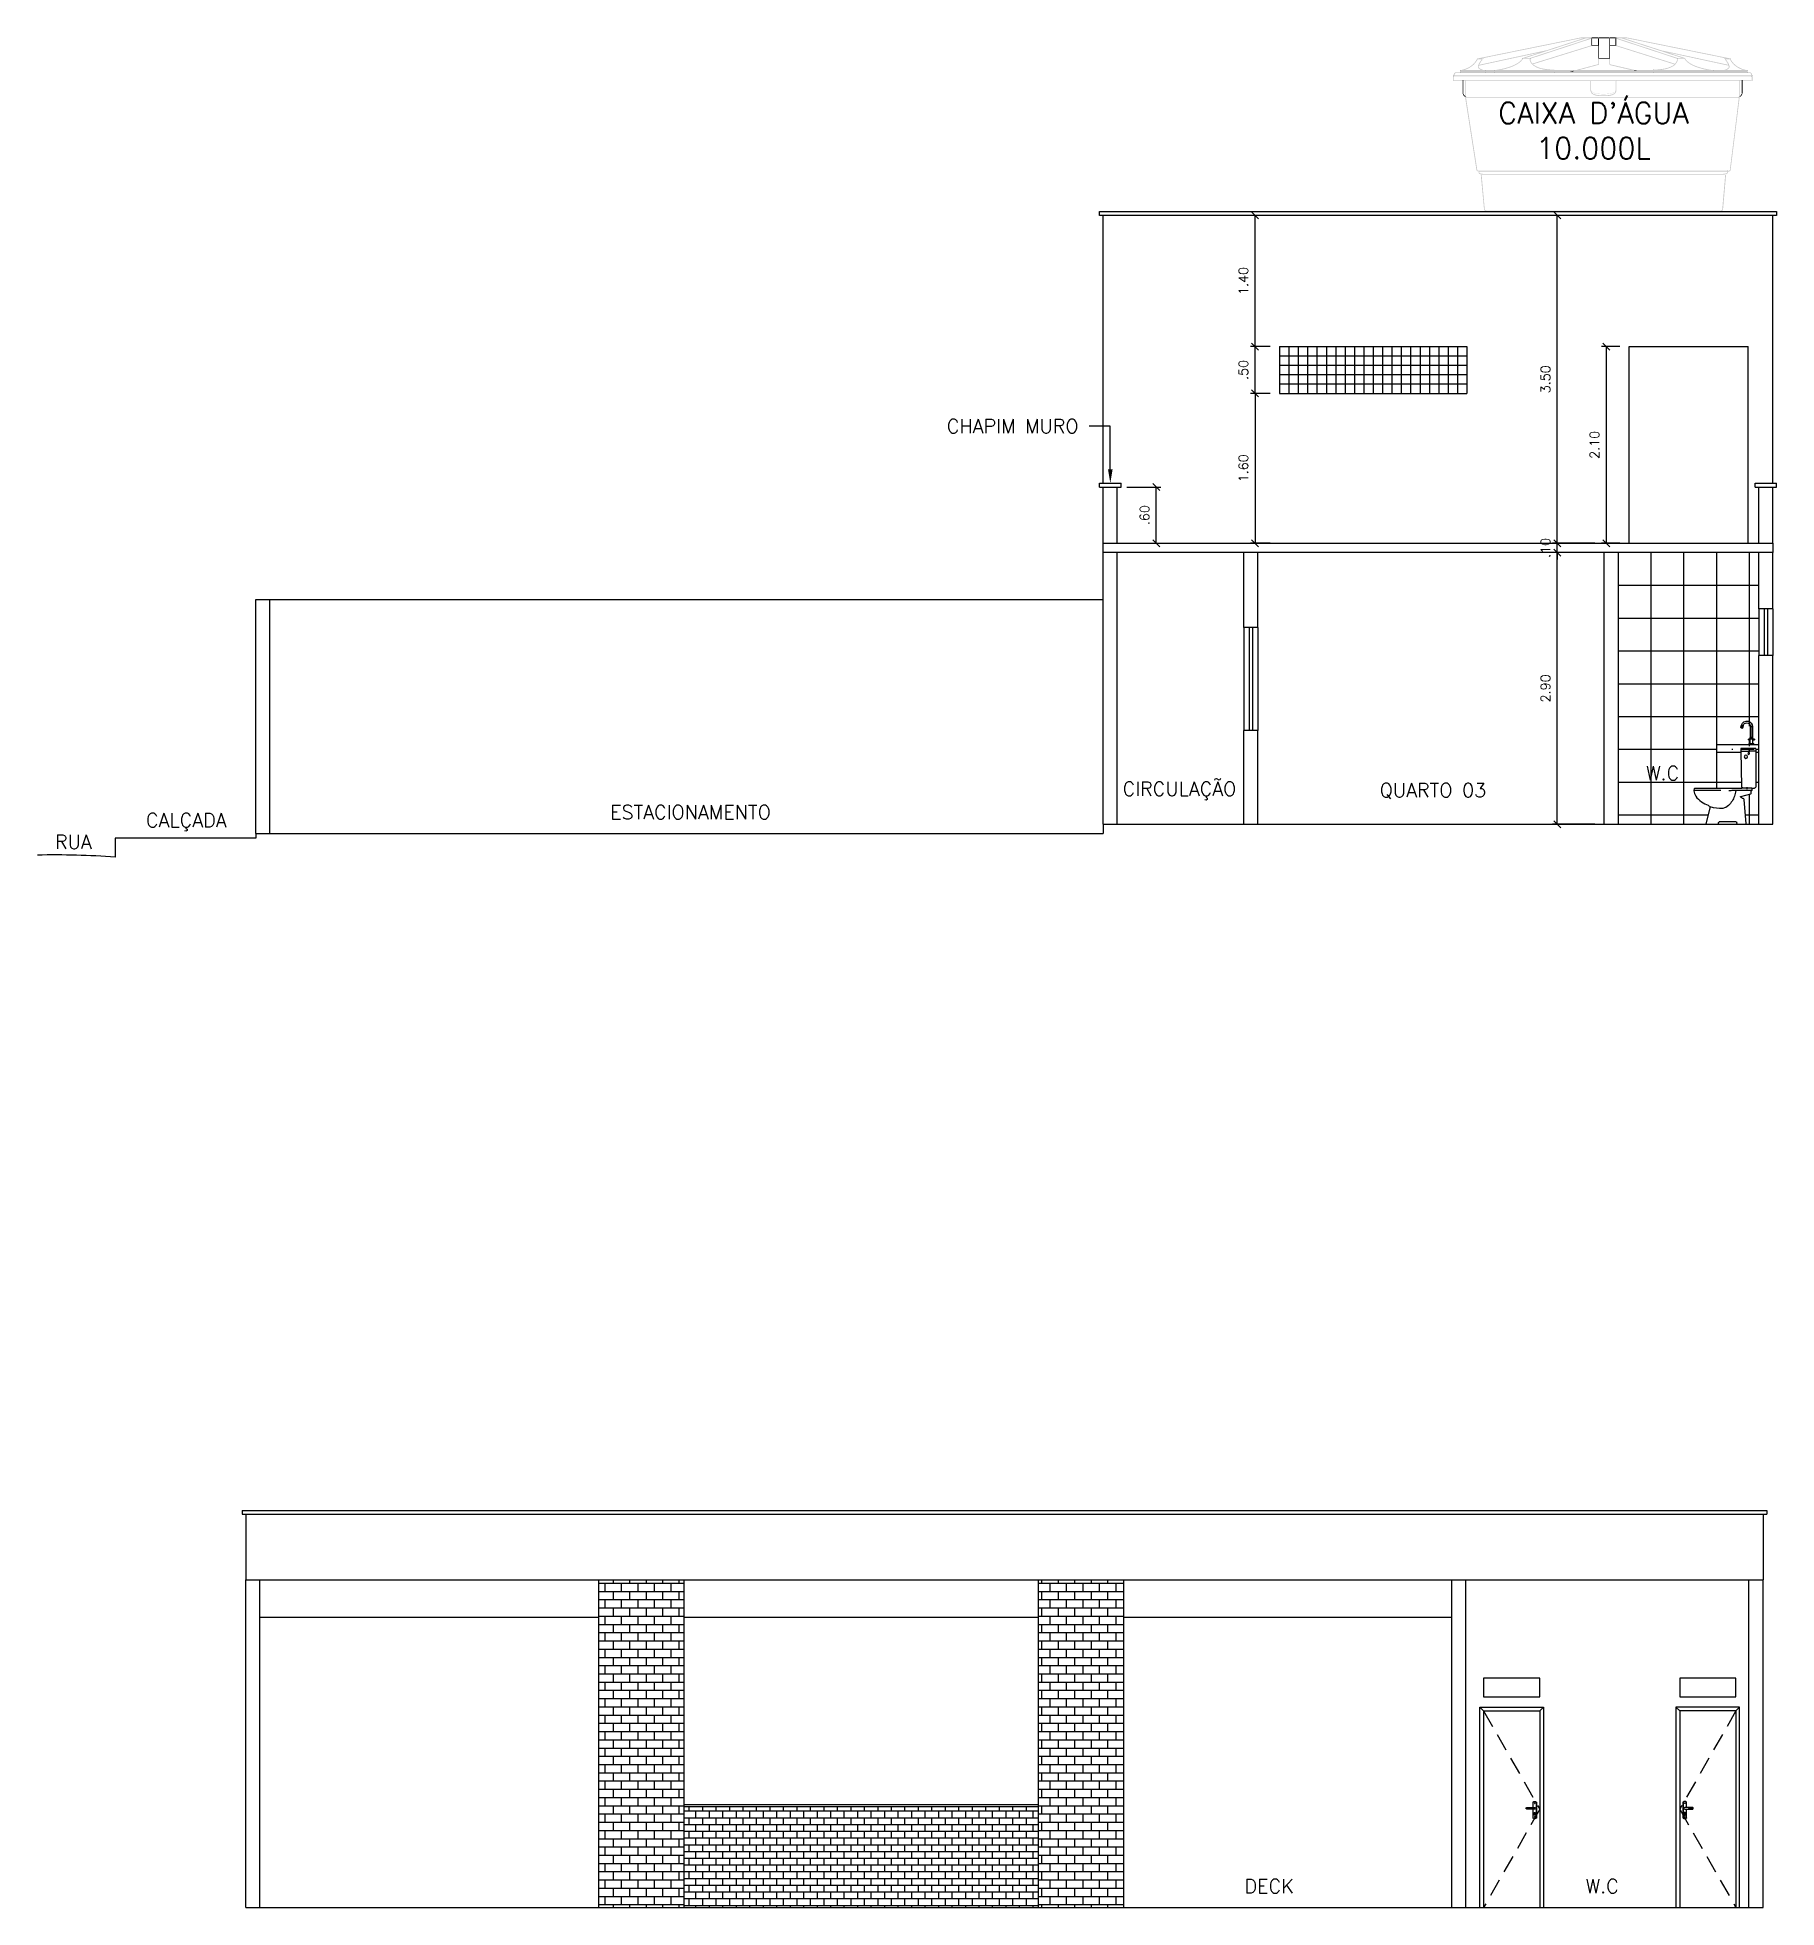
# Model space of a CAD drawing. Header units: millimetres. Extents: x 45003 to 46969, y 6653 to 6979.
# Drawn here: x 45071.38 to 45089.95, y 6782.38 to 6802.35 of the extents above; entities that cross this region are included whole.
import ezdxf
from ezdxf import colors
from ezdxf.entities.mleader import LeaderData, LeaderLine
from ezdxf.math import Vec2, Vec3

# ---------------------------------------------------------------- set-up
doc = ezdxf.new("R2010")
doc.units = ezdxf.units.MM
doc.linetypes.add('HIDDEN', pattern=[9.525, 6.35, -3.175])
for name, color, linetype in [('ARQ-ALVENARIA', 4, 'Continuous'), ('ARQ-COTAS', 30, 'Continuous'), ('ARQ-ESQ-01', 1, 'Continuous'), ('ARQ-HACHURA', 253, 'Continuous'), ('ARQ-PENA-01', 1, 'Continuous'), ('ARQ-PENA-02', 2, 'Continuous'), ('ARQ-PENA-03', 3, 'Continuous'), ('ARQ-PENA-04', 4, 'Continuous'), ('ARQ-PENA-06', 6, 'Continuous'), ('ARQ-PENA-FINA-CINZA', 8, 'Continuous'), ('ARQ-PROJ-01', 1, 'HIDDEN'), ('ARQ-PÇ-HIDROSSAN', 7, 'Continuous'), ('ARQ-TEXTO3', 3, 'Continuous')]:
    doc.layers.add(name, color=color, linetype=linetype)
doc.styles.add('ROMANS', font='romans.shx')
doc.styles.add('Romans_Anot', font='romans.shx')
doc.dimstyles.new('Escala 1-50', dxfattribs={"dimscale": 0.5, "dimtxt": 0.2, "dimasz": 0.15, "dimexe": 0.1, "dimexo": 0.2, "dimgap": 0.15, "dimtad": 1, "dimzin": 4, "dimdsep": 46, "dimtxsty": 'Romans_Anot', "dimblk": 'OBLIQUE', "dimcen": 0.25, "dimclrd": 256, "dimclre": 256, "dimclrt": 2, "dimadec": 0, "dimazin": 0, "dimtfac": 1, "dimtix": 1, "dimtmove": 2, "dimatfit": 3, "dimfxl": 0, "dimlwd": -1, "dimlwe": -1, "dimarcsym": 0})

msp = doc.modelspace()

# ---------------------------------------------------------------- texts
at = {"layer": 'ARQ-TEXTO3', "attachment_point": 5, "style": 'ROMANS'}
for s, insert, char_height in [("CAIXA D'ÁGUA\\P10.000L", (45087.996, 6801.353), 0.225), ('CIRCULAÇÃO', (45083.576, 6794.303), 0.15), ('W.C', (45088.735, 6794.494), 0.15), ('QUARTO 03', (45086.282, 6794.303), 0.15), ('CALÇADA', (45072.97, 6793.969), 0.15), ('ESTACIONAMENTO', (45078.354, 6794.077), 0.15), ('RUA', (45071.764, 6793.76), 0.15), ('DECK', (45084.533, 6782.61), 0.15), ('W.C', (45088.09, 6782.61), 0.15)]:
    msp.add_mtext(s, dxfattribs=dict(at, insert=insert, char_height=char_height))

# ---------------------------------------------------------------- blocks, each defined once
blk = doc.blocks.new('Fechadura Soprano 03001.0831')
at = {"layer": 'ARQ-PENA-FINA-CINZA'}
for p, q in [((-0.017, 0.065), (-0.019, 0.066)), ((0.017, 0.065), (0.018, 0.066)), ((-0.019, -0.104), (-0.017, -0.103)), ((0.017, -0.103), (0.018, -0.104))]:
    blk.add_line(p, q, dxfattribs=at)
for points in [[(-0.019, 0.066), (-0.019, -0.104)], [(-0.017, 0.065), (-0.017, -0.103)], [(0.017, 0.008), (0.017, 0.065)], [(0.018, 0.008), (0.018, 0.066)], [(0.017, -0.103), (0.017, -0.008)], [(0.018, -0.104), (0.018, -0.008)]]:
    blk.add_lwpolyline(points, dxfattribs=at)
blk.add_lwpolyline([(0, -0.008), (0.085, -0.008, 0.414214), (0.09, -0.003), (0.09, 0.003, 0.414214), (0.085, 0.008), (0, 0.008)], format="xyb", dxfattribs=at)
for points in [[(0.041, 0.001), (0.06, 0.001), (0.06, 0), (0.041, 0)], [(0.043, 0.004), (0.063, 0.004), (0.063, 0.003), (0.043, 0.003)], [(0.05, 0.006), (0.07, 0.006), (0.07, 0.005), (0.05, 0.005)], [(0.062, 0.001), (0.066, 0.001), (0.066, 0), (0.062, 0)], [(0.065, 0.004), (0.069, 0.004), (0.069, 0.003), (0.065, 0.003)], [(0.068, 0.001), (0.072, 0.001), (0.072, 0), (0.068, 0)], [(0.071, 0.006), (0.075, 0.006), (0.075, 0.005), (0.071, 0.005)], [(0.071, 0.004), (0.074, 0.004), (0.074, 0.003), (0.071, 0.003)], [(0.073, 0.001), (0.077, 0.001), (0.077, 0), (0.073, 0)], [(0.076, 0.004), (0.08, 0.004), (0.08, 0.003), (0.076, 0.003)], [(0.077, 0.006), (0.081, 0.006), (0.081, 0.005), (0.077, 0.005)], [(0.079, 0.001), (0.081, 0.001), (0.081, 0), (0.079, 0)], [(0.082, 0.004), (0.084, 0.004), (0.084, 0.003), (0.082, 0.003)], [(0.083, 0.006), (0.085, 0.006), (0.085, 0.005), (0.083, 0.005)], [(0.083, 0.001), (0.086, 0.001), (0.086, 0), (0.083, 0)], [(0.086, 0.004), (0.088, 0.004), (0.088, 0.003), (0.086, 0.003)], [(-0.006, -0.066), (0.006, -0.066), (0.006, -0.069), (-0.006, -0.069)], [(0, -0.053), (0, -0.053), (0, -0.058), (0, -0.058)], [(0.041, -0.005), (0.06, -0.005), (0.06, -0.006), (0.041, -0.006)], [(0.043, -0.002), (0.063, -0.002), (0.063, -0.003), (0.043, -0.003)], [(0.062, -0.005), (0.066, -0.005), (0.066, -0.006), (0.062, -0.006)], [(0.065, -0.002), (0.069, -0.002), (0.069, -0.003), (0.065, -0.003)], [(0.068, -0.005), (0.072, -0.005), (0.072, -0.006), (0.068, -0.006)], [(0.071, -0.002), (0.074, -0.002), (0.074, -0.003), (0.071, -0.003)], [(0.073, -0.005), (0.077, -0.005), (0.077, -0.006), (0.073, -0.006)], [(0.076, -0.002), (0.08, -0.002), (0.08, -0.003), (0.076, -0.003)], [(0.079, -0.005), (0.081, -0.005), (0.081, -0.006), (0.079, -0.006)], [(0.082, -0.002), (0.084, -0.002), (0.084, -0.003), (0.082, -0.003)], [(0.083, -0.005), (0.086, -0.005), (0.086, -0.006), (0.083, -0.006)], [(0.086, -0.002), (0.088, -0.002), (0.088, -0.003), (0.086, -0.003)]]:
    blk.add_lwpolyline(points, close=True, dxfattribs=at)
blk.add_lwpolyline([(-0.003, -0.073), (0.003, -0.073, 0.414214), (0.007, -0.069), (0.007, -0.05, 0.414214), (0.003, -0.046), (-0.003, -0.046, 0.414214), (-0.007, -0.05), (-0.007, -0.069, 0.414214)], format="xyb", close=True, dxfattribs=at)
for centre, radius in [((0, 0.054), 0.00306), ((0, -0.055), 0.00583), ((0, -0.092), 0.00306)]:
    blk.add_circle(centre, radius, dxfattribs=at)
for centre, radius, start, end in [((0, 0.045), 0.028, 48.6265, 131.3735), ((0, 0.045), 0.026, 50.5893, 129.4107), ((0, 0), 0.00815, 90, 270), ((0, -0.083), 0.028, 228.6265, 311.3735), ((0, -0.083), 0.026, 230.5893, 309.4107)]:
    blk.add_arc(centre, radius, start, end, dxfattribs=at)
blk = doc.blocks.new('cx-ac-01-vista lateral')
blk.add_line((0.095, 0.375), (0.095, 0.397))
for points in [[(0.045, 0.36, -0.311794), (0.042, 0.362), (0.042, 0.381, -0.412941), (0.047, 0.386), (0.018, 0.386, -0.418943), (0, 0.403), (0, 0.779, -0.07736), (0, 0.779, -0.288306), (0.002, 0.78, -0.322935), (0, 0.782, -0.068368), (0, 0.782), (0, 0.8), (0, 0.802, -0.42593), (0.009, 0.81), (0.082, 0.81), (0.155, 0.81, -0.42593), (0.163, 0.802), (0.163, 0.8), (0.163, 0.782, -0.068368), (0.163, 0.782, -0.322935), (0.161, 0.78), (0.156, 0.403, -0.360315), (0.143, 0.387, -0.054979), (0.14, 0.386)], [(0.142, 0.387, -0.218573), (0.151, 0.384), (0.151, 0.383, 0.238062), (0.159, 0.38), (0.657, 0.38, -0.355924), (0.66, 0.377), (0.663, 0.362, -0.076732), (0.663, 0.357, -0.120449), (0.644, 0.3, -0.091256), (0.581, 0.239, -0.070166), (0.51, 0.202, 0.338158), (0.493, 0.174), (0.494, 0.17), (0.536, 0.004, -0.488785), (0.533, 0), (0.11, 0, -0.436538), (0.106, 0.004), (0.126, 0.264, -0.301013), (0.136, 0.273, 0.172081), (0.164, 0.294), (0.165, 0.294, 0.123969), (0.165, 0.295, 0.375637), (0.163, 0.297), (0.057, 0.325, -0.308356), (0.052, 0.331), (0.051, 0.352, 0.340391), (0.044, 0.36)], [(0.046, 0.359), (0.246, 0.359, -0.032471), (0.292, 0.355)], [(0.216, 0.359, 0.045919), (0.23, 0.3, 0.111997), (0.293, 0.2, 0.147072), (0.355, 0.169, 0.10725), (0.488, 0.185)]]:
    blk.add_lwpolyline(points, format="xyb")
for points in [[(0.002, 0.78), (0.082, 0.78)], [(0.161, 0.78), (0.082, 0.78)], [(0.047, 0.386), (0.14, 0.386)], [(0.377, 0.36), (0.663, 0.36)], [(0.202, 0), (0.205, 0.02)], [(0.212, 0.026), (0.392, 0.026)], [(0.401, 0), (0.399, 0.02)]]:
    blk.add_lwpolyline(points)
for centre, radius in [((0.078, 0.755), 0.009), ((0.108, 0.72), 0.0175)]:
    blk.add_circle(centre, radius)
for centre, radius, start, end in [((0.045, 0.363), 0.00375, 260.5342, 274.9946), ((0.212, 0.019), 0.00681, 92.2231, 173.1957), ((0.391, 0.018), 0.00759, 11.9983, 86.7991)]:
    blk.add_arc(centre, radius, start, end)
blk = doc.blocks.new('_Oblique')
at = {"color": 0, "linetype": 'ByBlock', "lineweight": -2}
blk.add_line((-0.5, -0.5), (0.5, 0.5), dxfattribs=at)
blk = doc.blocks.new('*D177')
at = {"layer": 'ARQ-COTAS', "transparency": 16777216}
for p, q in [((45088.012, 6796.848), (45087.559, 6796.848)), ((45087.609, 6793.948), (45087.609, 6796.848)), ((45088.012, 6793.948), (45087.559, 6793.948))]:
    blk.add_line(p, q, dxfattribs=at)
at = {"layer": 'Defpoints', "color": 0, "transparency": 16777216}
for p in [(45087.609, 6796.848), (45088.112, 6796.848), (45088.112, 6793.948)]:
    blk.add_point(p, dxfattribs=at)
at = {"layer": 'ARQ-COTAS', "transparency": 16777216, "xscale": 0.075, "yscale": 0.075, "zscale": 0.075}
for p, rotation in [((45087.609, 6796.848), 90), ((45087.609, 6793.948), 270)]:
    blk.add_blockref('_Oblique', p, dxfattribs=dict(at, rotation=rotation))
at = {"layer": 'ARQ-COTAS', "color": 2, "transparency": 16777216, "insert": (45087.484, 6795.398), "char_height": 0.1, "attachment_point": 5, "rotation": 90, "style": 'Romans_Anot'}
blk.add_mtext('2.90', dxfattribs=at)
blk = doc.blocks.new('*D178')
at = {"layer": 'ARQ-COTAS', "transparency": 16777216}
for p, q in [((45087.609, 6796.948), (45087.609, 6797.023)), ((45088.012, 6796.948), (45087.559, 6796.948)), ((45088.012, 6796.848), (45087.559, 6796.848)), ((45087.609, 6796.848), (45087.609, 6796.948)), ((45087.609, 6796.848), (45087.609, 6796.773))]:
    blk.add_line(p, q, dxfattribs=at)
at = {"layer": 'Defpoints', "color": 0, "transparency": 16777216}
for p in [(45087.609, 6796.948), (45088.112, 6796.948), (45088.112, 6796.848)]:
    blk.add_point(p, dxfattribs=at)
at = {"layer": 'ARQ-COTAS', "transparency": 16777216, "xscale": 0.075, "yscale": 0.075, "zscale": 0.075}
for p, rotation in [((45087.609, 6796.948), 270), ((45087.609, 6796.848), 90)]:
    blk.add_blockref('_Oblique', p, dxfattribs=dict(at, rotation=rotation))
at = {"layer": 'ARQ-COTAS', "color": 2, "transparency": 16777216, "insert": (45087.484, 6796.898), "char_height": 0.1, "attachment_point": 5, "rotation": 90, "style": 'Romans_Anot'}
blk.add_mtext('.10', dxfattribs=at)
blk = doc.blocks.new('*D179')
at = {"layer": 'ARQ-COTAS', "transparency": 16777216}
for p, q in [((45088.086, 6800.448), (45087.559, 6800.448)), ((45087.609, 6796.948), (45087.609, 6800.448)), ((45088.012, 6796.948), (45087.559, 6796.948))]:
    blk.add_line(p, q, dxfattribs=at)
at = {"layer": 'Defpoints', "color": 0, "transparency": 16777216}
for p in [(45087.609, 6800.448), (45088.186, 6800.448), (45088.112, 6796.948)]:
    blk.add_point(p, dxfattribs=at)
at = {"layer": 'ARQ-COTAS', "transparency": 16777216, "xscale": 0.075, "yscale": 0.075, "zscale": 0.075}
for p, rotation in [((45087.609, 6800.448), 90), ((45087.609, 6796.948), 270)]:
    blk.add_blockref('_Oblique', p, dxfattribs=dict(at, rotation=rotation))
at = {"layer": 'ARQ-COTAS', "color": 2, "transparency": 16777216, "insert": (45087.484, 6798.698), "char_height": 0.1, "attachment_point": 5, "rotation": 90, "style": 'Romans_Anot'}
blk.add_mtext('3.50', dxfattribs=at)
blk = doc.blocks.new('*D180')
at = {"layer": 'ARQ-COTAS', "transparency": 16777216}
for p, q in [((45088.277, 6799.048), (45088.082, 6799.048)), ((45088.132, 6799.048), (45088.132, 6796.948)), ((45088.277, 6796.948), (45088.082, 6796.948))]:
    blk.add_line(p, q, dxfattribs=at)
at = {"layer": 'Defpoints', "color": 0, "transparency": 16777216}
for p in [(45088.377, 6799.048), (45088.132, 6796.948), (45088.377, 6796.948)]:
    blk.add_point(p, dxfattribs=at)
at = {"layer": 'ARQ-COTAS', "transparency": 16777216, "xscale": 0.075, "yscale": 0.075, "zscale": 0.075}
for p, rotation in [((45088.132, 6799.048), 90), ((45088.132, 6796.948), 270)]:
    blk.add_blockref('_Oblique', p, dxfattribs=dict(at, rotation=rotation))
at = {"layer": 'ARQ-COTAS', "color": 2, "transparency": 16777216, "insert": (45088.007, 6797.998), "char_height": 0.1, "attachment_point": 5, "rotation": 90, "style": 'Romans_Anot'}
blk.add_mtext('2.10', dxfattribs=at)
blk = doc.blocks.new('*D181')
at = {"layer": 'ARQ-COTAS', "transparency": 16777216}
for p, q in [((45084.544, 6798.548), (45084.333, 6798.548)), ((45084.383, 6798.548), (45084.383, 6796.948)), ((45084.544, 6796.948), (45084.333, 6796.948))]:
    blk.add_line(p, q, dxfattribs=at)
at = {"layer": 'Defpoints', "color": 0, "transparency": 16777216}
for p in [(45084.644, 6798.548), (45084.383, 6796.948), (45084.644, 6796.948)]:
    blk.add_point(p, dxfattribs=at)
at = {"layer": 'ARQ-COTAS', "transparency": 16777216, "xscale": 0.075, "yscale": 0.075, "zscale": 0.075}
for p, rotation in [((45084.383, 6798.548), 90), ((45084.383, 6796.948), 270)]:
    blk.add_blockref('_Oblique', p, dxfattribs=dict(at, rotation=rotation))
at = {"layer": 'ARQ-COTAS', "color": 2, "transparency": 16777216, "insert": (45084.258, 6797.748), "char_height": 0.1, "attachment_point": 5, "rotation": 90, "style": 'Romans_Anot'}
blk.add_mtext('1.60', dxfattribs=at)
blk = doc.blocks.new('*D182')
at = {"layer": 'ARQ-COTAS', "transparency": 16777216}
for p, q in [((45084.544, 6799.048), (45084.333, 6799.048)), ((45084.383, 6798.548), (45084.383, 6799.048)), ((45084.544, 6798.548), (45084.333, 6798.548))]:
    blk.add_line(p, q, dxfattribs=at)
at = {"layer": 'Defpoints', "color": 0, "transparency": 16777216}
for p in [(45084.383, 6799.048), (45084.644, 6799.048), (45084.644, 6798.548)]:
    blk.add_point(p, dxfattribs=at)
at = {"layer": 'ARQ-COTAS', "transparency": 16777216, "xscale": 0.075, "yscale": 0.075, "zscale": 0.075}
for p, rotation in [((45084.383, 6799.048), 90), ((45084.383, 6798.548), 270)]:
    blk.add_blockref('_Oblique', p, dxfattribs=dict(at, rotation=rotation))
at = {"layer": 'ARQ-COTAS', "color": 2, "transparency": 16777216, "insert": (45084.258, 6798.798), "char_height": 0.1, "attachment_point": 5, "rotation": 90, "style": 'Romans_Anot'}
blk.add_mtext('.50', dxfattribs=at)
blk = doc.blocks.new('*D183')
at = {"layer": 'ARQ-COTAS', "transparency": 16777216}
for p, q in [((45084.544, 6800.448), (45084.333, 6800.448)), ((45084.383, 6799.048), (45084.383, 6800.448)), ((45084.544, 6799.048), (45084.333, 6799.048))]:
    blk.add_line(p, q, dxfattribs=at)
at = {"layer": 'Defpoints', "color": 0, "transparency": 16777216}
for p in [(45084.383, 6800.448), (45084.644, 6800.448), (45084.644, 6799.048)]:
    blk.add_point(p, dxfattribs=at)
at = {"layer": 'ARQ-COTAS', "transparency": 16777216, "xscale": 0.075, "yscale": 0.075, "zscale": 0.075}
for p, rotation in [((45084.383, 6800.448), 90), ((45084.383, 6799.048), 270)]:
    blk.add_blockref('_Oblique', p, dxfattribs=dict(at, rotation=rotation))
at = {"layer": 'ARQ-COTAS', "color": 2, "transparency": 16777216, "insert": (45084.258, 6799.748), "char_height": 0.1, "attachment_point": 5, "rotation": 90, "style": 'Romans_Anot'}
blk.add_mtext('1.40', dxfattribs=at)
blk = doc.blocks.new('*D184')
at = {"layer": 'ARQ-COTAS', "transparency": 16777216}
for p, q in [((45083.012, 6797.548), (45083.378, 6797.548)), ((45083.328, 6796.948), (45083.328, 6797.548)), ((45083.012, 6796.948), (45083.378, 6796.948))]:
    blk.add_line(p, q, dxfattribs=at)
at = {"layer": 'Defpoints', "color": 0, "transparency": 16777216}
for p in [(45082.912, 6797.548), (45083.328, 6797.548), (45082.912, 6796.948)]:
    blk.add_point(p, dxfattribs=at)
at = {"layer": 'ARQ-COTAS', "transparency": 16777216, "xscale": 0.075, "yscale": 0.075, "zscale": 0.075}
for p, rotation in [((45083.328, 6797.548), 90), ((45083.328, 6796.948), 270)]:
    blk.add_blockref('_Oblique', p, dxfattribs=dict(at, rotation=rotation))
at = {"layer": 'ARQ-COTAS', "color": 2, "transparency": 16777216, "insert": (45083.203, 6797.248), "char_height": 0.1, "attachment_point": 5, "rotation": 90, "style": 'Romans_Anot'}
blk.add_mtext('.60', dxfattribs=at)

# ---------------------------------------------------------------- dimensions: what is measured, and where the dimension line sits
at = {"layer": 'ARQ-COTAS'}
for base, p1, p2, angle, picture, middle in [((45084.383, 6800.448), (45084.644, 6799.048), (45084.644, 6800.448), 90, '*D183', (45084.258, 6799.748)), ((45087.609, 6800.448), (45088.112, 6796.948), (45088.186, 6800.448), 270, '*D179', (45087.484, 6798.698)), ((45084.383, 6799.048), (45084.644, 6798.548), (45084.644, 6799.048), 90, '*D182', (45084.258, 6798.798)), ((45087.609, 6796.948), (45088.112, 6796.848), (45088.112, 6796.948), 270, '*D178', (45087.484, 6796.898))]:
    dim = msp.add_linear_dim(base=base, p1=p1, p2=p2, angle=angle, dimstyle='Escala 1-50', dxfattribs=at)
    dim.commit()
    dim.dimension.update_dxf_attribs({"geometry": picture, "text_midpoint": middle})
for p1, p2, distance, picture, middle in [((45088.377, 6799.048), (45088.377, 6796.948), -0.245, '*D180', (45088.007, 6797.998)), ((45084.644, 6798.548), (45084.644, 6796.948), -0.261, '*D181', (45084.258, 6797.748)), ((45082.912, 6796.948), (45082.912, 6797.548), -0.416, '*D184', (45083.203, 6797.248)), ((45088.112, 6793.948), (45088.112, 6796.848), 0.502, '*D177', (45087.484, 6795.398))]:
    dim = msp.add_aligned_dim(p1=p1, p2=p2, distance=distance, dimstyle='Escala 1-50', dxfattribs=at)
    dim.commit()
    dim.dimension.update_dxf_attribs({"geometry": picture, "text_midpoint": middle})

# ---------------------------------------------------------------- hatches: boundary and pattern name
at = {"transparency": 33554559}
h = msp.add_hatch(color=256, dxfattribs=at)
h.paths.add_polyline_path([(45087.342, 6802.068), (45087.978, 6802.265), (45087.98, 6802.257), (45087.345, 6802.06)], flags=0)
h.paths.add_polyline_path([(45087.98, 6802.257), (45087.975, 6802.261), (45087.975, 6802.344), (45087.983, 6802.344), (45087.983, 6802.261)], flags=0)
h.paths.add_polyline_path([(45087.983, 6802.344), (45087.979, 6802.34), (45087.865, 6802.34), (45087.865, 6802.348), (45087.979, 6802.348)], flags=0)
h.paths.add_polyline_path([(45087.865, 6802.348), (45087.866, 6802.34), (45086.759, 6802.115), (45086.757, 6802.123), (45087.864, 6802.348)], flags=0)
h = msp.add_hatch(color=256, dxfattribs=at)
h.paths.add_polyline_path([(45087.978, 6802.256), (45087.973, 6802.261), (45087.973, 6802.344), (45087.982, 6802.344), (45087.982, 6802.261)], flags=0)
h.paths.add_polyline_path([(45087.973, 6802.344), (45087.978, 6802.348), (45088.048, 6802.348), (45088.048, 6802.339), (45087.978, 6802.339)], flags=0)
h.paths.add_polyline_path([(45088.048, 6802.348), (45088.052, 6802.344), (45088.052, 6802.261), (45088.044, 6802.261), (45088.044, 6802.344)], flags=0)
h.paths.add_polyline_path([(45088.052, 6802.261), (45088.048, 6802.256), (45087.978, 6802.256), (45087.978, 6802.265), (45088.048, 6802.265)], flags=0)
h = msp.add_hatch(color=256, dxfattribs=at)
h.paths.add_polyline_path([(45088.168, 6802.117), (45088.164, 6802.122), (45088.164, 6802.344), (45088.172, 6802.344), (45088.172, 6802.122)], flags=0)
h.paths.add_polyline_path([(45088.172, 6802.344), (45088.168, 6802.34), (45088.052, 6802.34), (45088.052, 6802.348), (45088.168, 6802.348)], flags=0)
h.paths.add_polyline_path([(45088.052, 6802.348), (45088.056, 6802.344), (45088.056, 6802.122), (45088.048, 6802.122), (45088.048, 6802.344)], flags=0)
h.paths.add_polyline_path([(45088.048, 6802.122), (45088.052, 6802.126), (45088.168, 6802.126), (45088.168, 6802.117), (45088.052, 6802.117)], flags=0)
h = msp.add_hatch(color=256, dxfattribs=at)
h.paths.add_polyline_path([(45088.168, 6802.256), (45088.164, 6802.261), (45088.164, 6802.344), (45088.172, 6802.344), (45088.172, 6802.261)], flags=0)
h.paths.add_polyline_path([(45088.164, 6802.344), (45088.168, 6802.348), (45088.235, 6802.348), (45088.235, 6802.339), (45088.168, 6802.339)], flags=0)
h.paths.add_polyline_path([(45088.235, 6802.348), (45088.24, 6802.344), (45088.24, 6802.261), (45088.231, 6802.261), (45088.231, 6802.344)], flags=0)
h.paths.add_polyline_path([(45088.24, 6802.261), (45088.235, 6802.256), (45088.168, 6802.256), (45088.168, 6802.265), (45088.235, 6802.265)], flags=0)
h = msp.add_hatch(color=256, dxfattribs=at)
h.paths.add_polyline_path([(45088.87, 6802.057), (45088.235, 6802.257), (45088.237, 6802.265), (45088.872, 6802.065)], flags=0)
h.paths.add_polyline_path([(45088.235, 6802.257), (45088.232, 6802.261), (45088.232, 6802.344), (45088.24, 6802.344), (45088.24, 6802.261)], flags=0)
h.paths.add_polyline_path([(45088.232, 6802.344), (45088.236, 6802.348), (45088.35, 6802.348), (45088.35, 6802.34), (45088.236, 6802.34)], flags=0)
h.paths.add_polyline_path([(45088.35, 6802.348), (45088.351, 6802.348), (45089.456, 6802.124), (45089.454, 6802.116), (45088.349, 6802.34)], flags=0)
h = msp.add_hatch(color=256, dxfattribs=at)
h.paths.add_polyline_path([(45086.57, 6801.976), (45086.575, 6801.98), (45086.84, 6801.979), (45086.84, 6801.971), (45086.575, 6801.972)], flags=0)
h.paths.add_polyline_path([(45086.84, 6801.971), (45086.836, 6801.975), (45086.836, 6801.993), (45086.844, 6801.993), (45086.844, 6801.975)], flags=0)
h.paths.add_polyline_path([(45086.844, 6801.993), (45086.836, 6801.993), (45086.84, 6801.989), (45086.84, 6801.989), (45086.839, 6801.989), (45086.839, 6801.989), (45086.838, 6801.989), (45086.837, 6801.989), (45086.836, 6801.989), (45086.834, 6801.989), (45086.833, 6801.99), (45086.831, 6801.99), (45086.829, 6801.99), (45086.827, 6801.991), (45086.825, 6801.991), (45086.823, 6801.992), (45086.821, 6801.992), (45086.818, 6801.993), (45086.816, 6801.993), (45086.813, 6801.994), (45086.81, 6801.995), (45086.808, 6801.996), (45086.805, 6801.997), (45086.802, 6801.998), (45086.799, 6801.999), (45086.796, 6802.001), (45086.793, 6802.002), (45086.79, 6802.004), (45086.787, 6802.005), (45086.785, 6802.007), (45086.782, 6802.009), (45086.779, 6802.011), (45086.776, 6802.013), (45086.773, 6802.015), (45086.771, 6802.017), (45086.776, 6802.023), (45086.779, 6802.021), (45086.781, 6802.019), (45086.784, 6802.017), (45086.786, 6802.016), (45086.789, 6802.014), (45086.792, 6802.012), (45086.794, 6802.011), (45086.797, 6802.01), (45086.8, 6802.008), (45086.802, 6802.007), (45086.805, 6802.006), (45086.808, 6802.005), (45086.81, 6802.004), (45086.813, 6802.003), (45086.816, 6802.002), (45086.818, 6802.002), (45086.82, 6802.001), (45086.823, 6802), (45086.825, 6802), (45086.827, 6801.999), (45086.829, 6801.999), (45086.831, 6801.999), (45086.833, 6801.998), (45086.834, 6801.998), (45086.836, 6801.998), (45086.837, 6801.998), (45086.838, 6801.997), (45086.839, 6801.997), (45086.84, 6801.997), (45086.84, 6801.997), (45086.84, 6801.997), (45086.841, 6801.997)], flags=0)
h.paths.add_polyline_path([(45086.776, 6802.023), (45086.771, 6802.017), (45086.771, 6802.017), (45086.768, 6802.02), (45086.766, 6802.023), (45086.764, 6802.027), (45086.763, 6802.031), (45086.763, 6802.035), (45086.763, 6802.038), (45086.764, 6802.042), (45086.764, 6802.047), (45086.766, 6802.051), (45086.767, 6802.055), (45086.769, 6802.059), (45086.771, 6802.064), (45086.773, 6802.068), (45086.775, 6802.072), (45086.777, 6802.076), (45086.78, 6802.081), (45086.783, 6802.085), (45086.785, 6802.089), (45086.788, 6802.093), (45086.79, 6802.096), (45086.793, 6802.1), (45086.795, 6802.103), (45086.798, 6802.106), (45086.8, 6802.109), (45086.802, 6802.112), (45086.804, 6802.115), (45086.806, 6802.117), (45086.807, 6802.118), (45086.809, 6802.12), (45086.809, 6802.121), (45086.81, 6802.121), (45086.81, 6802.122), (45086.817, 6802.116), (45086.816, 6802.116), (45086.816, 6802.115), (45086.815, 6802.114), (45086.814, 6802.113), (45086.812, 6802.111), (45086.811, 6802.109), (45086.809, 6802.107), (45086.807, 6802.104), (45086.805, 6802.101), (45086.802, 6802.098), (45086.8, 6802.095), (45086.797, 6802.092), (45086.795, 6802.088), (45086.792, 6802.084), (45086.79, 6802.08), (45086.787, 6802.076), (45086.785, 6802.072), (45086.782, 6802.068), (45086.78, 6802.064), (45086.778, 6802.06), (45086.777, 6802.056), (45086.775, 6802.052), (45086.774, 6802.048), (45086.773, 6802.045), (45086.772, 6802.041), (45086.772, 6802.038), (45086.771, 6802.035), (45086.772, 6802.032), (45086.772, 6802.029), (45086.773, 6802.027), (45086.775, 6802.025), (45086.776, 6802.023)], flags=0)
h.paths.add_polyline_path([(45086.817, 6802.116), (45086.813, 6802.115), (45086.759, 6802.116), (45086.759, 6802.124), (45086.813, 6802.123)], flags=0)
h.paths.add_polyline_path([(45086.759, 6802.124), (45086.759, 6802.116), (45086.762, 6802.118), (45086.757, 6802.108), (45086.751, 6802.098), (45086.744, 6802.088), (45086.737, 6802.079), (45086.73, 6802.071), (45086.723, 6802.063), (45086.716, 6802.056), (45086.708, 6802.049), (45086.7, 6802.043), (45086.693, 6802.037), (45086.685, 6802.032), (45086.677, 6802.027), (45086.669, 6802.022), (45086.662, 6802.018), (45086.654, 6802.014), (45086.647, 6802.011), (45086.639, 6802.008), (45086.632, 6802.005), (45086.625, 6802.003), (45086.619, 6802), (45086.613, 6801.999), (45086.607, 6801.997), (45086.601, 6801.995), (45086.596, 6801.994), (45086.592, 6801.993), (45086.587, 6801.992), (45086.584, 6801.992), (45086.581, 6801.991), (45086.578, 6801.991), (45086.577, 6801.991), (45086.576, 6801.991), (45086.575, 6801.991), (45086.574, 6801.999), (45086.575, 6801.999), (45086.576, 6801.999), (45086.577, 6801.999), (45086.58, 6802), (45086.583, 6802), (45086.586, 6802.001), (45086.59, 6802.002), (45086.594, 6802.002), (45086.599, 6802.004), (45086.605, 6802.005), (45086.61, 6802.007), (45086.616, 6802.008), (45086.623, 6802.011), (45086.629, 6802.013), (45086.636, 6802.016), (45086.643, 6802.019), (45086.65, 6802.022), (45086.658, 6802.026), (45086.665, 6802.03), (45086.673, 6802.034), (45086.68, 6802.039), (45086.688, 6802.044), (45086.695, 6802.05), (45086.703, 6802.056), (45086.71, 6802.062), (45086.717, 6802.069), (45086.724, 6802.077), (45086.731, 6802.085), (45086.737, 6802.093), (45086.743, 6802.102), (45086.749, 6802.112), (45086.755, 6802.122)], flags=0)
h.paths.add_polyline_path([(45086.574, 6801.999), (45086.579, 6801.995), (45086.579, 6801.976), (45086.57, 6801.976), (45086.57, 6801.995)], flags=0)
h = msp.add_hatch(color=256, dxfattribs=at)
h.paths.add_polyline_path([(45086.938, 6801.976), (45086.942, 6801.98), (45087.576, 6801.98), (45087.576, 6801.972), (45086.942, 6801.972)], flags=0)
h.paths.add_polyline_path([(45087.576, 6801.972), (45087.572, 6801.976), (45087.571, 6801.999), (45087.579, 6802), (45087.581, 6801.976)], flags=0)
h.paths.add_polyline_path([(45087.579, 6802), (45087.571, 6801.999), (45087.575, 6801.995), (45087.55, 6801.996), (45087.526, 6801.998), (45087.504, 6802), (45087.484, 6802.002), (45087.465, 6802.005), (45087.447, 6802.009), (45087.431, 6802.013), (45087.416, 6802.017), (45087.403, 6802.022), (45087.391, 6802.027), (45087.38, 6802.032), (45087.37, 6802.038), (45087.361, 6802.043), (45087.353, 6802.049), (45087.346, 6802.055), (45087.34, 6802.061), (45087.335, 6802.067), (45087.33, 6802.073), (45087.326, 6802.079), (45087.323, 6802.084), (45087.321, 6802.09), (45087.319, 6802.095), (45087.317, 6802.1), (45087.316, 6802.104), (45087.316, 6802.109), (45087.315, 6802.113), (45087.315, 6802.116), (45087.315, 6802.119), (45087.315, 6802.121), (45087.315, 6802.123), (45087.315, 6802.124), (45087.316, 6802.125), (45087.324, 6802.123), (45087.324, 6802.123), (45087.324, 6802.122), (45087.324, 6802.121), (45087.323, 6802.119), (45087.323, 6802.116), (45087.324, 6802.113), (45087.324, 6802.11), (45087.325, 6802.106), (45087.325, 6802.102), (45087.327, 6802.098), (45087.329, 6802.093), (45087.331, 6802.088), (45087.334, 6802.083), (45087.337, 6802.078), (45087.341, 6802.072), (45087.346, 6802.067), (45087.352, 6802.061), (45087.358, 6802.056), (45087.366, 6802.05), (45087.374, 6802.045), (45087.383, 6802.04), (45087.394, 6802.035), (45087.406, 6802.03), (45087.419, 6802.025), (45087.433, 6802.021), (45087.449, 6802.017), (45087.466, 6802.014), (45087.485, 6802.011), (45087.505, 6802.008), (45087.527, 6802.006), (45087.55, 6802.004), (45087.575, 6802.004)], flags=0)
h.paths.add_polyline_path([(45087.324, 6802.123), (45087.32, 6802.12), (45087.242, 6802.12), (45087.242, 6802.128), (45087.32, 6802.128)], flags=0)
h.paths.add_polyline_path([(45087.242, 6802.128), (45087.242, 6802.12), (45087.246, 6802.122), (45087.239, 6802.112), (45087.232, 6802.103), (45087.224, 6802.094), (45087.215, 6802.086), (45087.206, 6802.078), (45087.195, 6802.071), (45087.184, 6802.063), (45087.173, 6802.057), (45087.161, 6802.051), (45087.149, 6802.045), (45087.136, 6802.039), (45087.123, 6802.034), (45087.11, 6802.029), (45087.097, 6802.025), (45087.084, 6802.021), (45087.071, 6802.017), (45087.059, 6802.013), (45087.046, 6802.01), (45087.034, 6802.007), (45087.022, 6802.004), (45087.011, 6802.002), (45087, 6802), (45086.99, 6801.998), (45086.981, 6801.996), (45086.972, 6801.995), (45086.965, 6801.994), (45086.958, 6801.993), (45086.952, 6801.992), (45086.948, 6801.991), (45086.944, 6801.991), (45086.942, 6801.99), (45086.942, 6801.99), (45086.941, 6801.999), (45086.941, 6801.999), (45086.943, 6801.999), (45086.947, 6801.999), (45086.951, 6802), (45086.957, 6802.001), (45086.963, 6802.002), (45086.971, 6802.003), (45086.979, 6802.005), (45086.989, 6802.006), (45086.999, 6802.008), (45087.009, 6802.01), (45087.02, 6802.013), (45087.032, 6802.015), (45087.044, 6802.018), (45087.056, 6802.021), (45087.069, 6802.025), (45087.082, 6802.029), (45087.095, 6802.033), (45087.107, 6802.037), (45087.12, 6802.042), (45087.133, 6802.047), (45087.145, 6802.052), (45087.157, 6802.058), (45087.169, 6802.064), (45087.18, 6802.071), (45087.191, 6802.077), (45087.201, 6802.085), (45087.21, 6802.092), (45087.218, 6802.1), (45087.226, 6802.108), (45087.233, 6802.117), (45087.238, 6802.126)], flags=0)
h.paths.add_polyline_path([(45086.941, 6801.999), (45086.945, 6801.995), (45086.946, 6801.976), (45086.938, 6801.976), (45086.937, 6801.994)], flags=0)
h = msp.add_hatch(color=256, dxfattribs=at)
h.paths.add_polyline_path([(45088.052, 6802.126), (45088.056, 6802.122), (45088.056, 6802.06), (45088.048, 6802.06), (45088.048, 6802.122)], flags=0)
h.paths.add_polyline_path([(45088.056, 6802.06), (45088.053, 6802.056), (45087.783, 6801.984), (45087.781, 6801.992), (45088.051, 6802.064)], flags=0)
h.paths.add_polyline_path([(45087.781, 6801.992), (45087.782, 6801.992), (45088.432, 6802.001), (45088.432, 6801.992), (45087.782, 6801.984)], flags=0)
h.paths.add_polyline_path([(45088.432, 6801.992), (45088.431, 6801.992), (45088.167, 6802.054), (45088.169, 6802.062), (45088.433, 6802.001)], flags=0)
h.paths.add_polyline_path([(45088.167, 6802.054), (45088.164, 6802.058), (45088.164, 6802.122), (45088.173, 6802.122), (45088.173, 6802.058)], flags=0)
h.paths.add_polyline_path([(45088.173, 6802.122), (45088.168, 6802.118), (45088.052, 6802.118), (45088.052, 6802.126), (45088.168, 6802.126)], flags=0)
h = msp.add_hatch(color=256, dxfattribs=at)
h.paths.add_polyline_path([(45089.274, 6801.976), (45089.27, 6801.972), (45088.636, 6801.972), (45088.636, 6801.98), (45089.27, 6801.98)], flags=0)
h.paths.add_polyline_path([(45088.636, 6801.972), (45088.632, 6801.976), (45088.633, 6802), (45088.641, 6801.999), (45088.64, 6801.976)], flags=0)
h.paths.add_polyline_path([(45088.641, 6801.999), (45088.633, 6802), (45088.637, 6802.004), (45088.662, 6802.004), (45088.685, 6802.006), (45088.707, 6802.008), (45088.727, 6802.011), (45088.746, 6802.014), (45088.763, 6802.017), (45088.779, 6802.021), (45088.793, 6802.025), (45088.806, 6802.03), (45088.818, 6802.035), (45088.829, 6802.04), (45088.838, 6802.045), (45088.847, 6802.05), (45088.854, 6802.056), (45088.861, 6802.061), (45088.866, 6802.067), (45088.871, 6802.072), (45088.875, 6802.078), (45088.879, 6802.083), (45088.881, 6802.088), (45088.884, 6802.093), (45088.885, 6802.098), (45088.887, 6802.102), (45088.888, 6802.106), (45088.888, 6802.11), (45088.889, 6802.113), (45088.889, 6802.116), (45088.889, 6802.119), (45088.889, 6802.121), (45088.888, 6802.122), (45088.888, 6802.123), (45088.888, 6802.123), (45088.897, 6802.125), (45088.897, 6802.124), (45088.897, 6802.123), (45088.897, 6802.121), (45088.897, 6802.119), (45088.897, 6802.116), (45088.897, 6802.113), (45088.897, 6802.109), (45088.896, 6802.104), (45088.895, 6802.1), (45088.893, 6802.095), (45088.891, 6802.09), (45088.889, 6802.084), (45088.886, 6802.079), (45088.882, 6802.073), (45088.877, 6802.067), (45088.872, 6802.061), (45088.866, 6802.055), (45088.859, 6802.049), (45088.851, 6802.043), (45088.842, 6802.038), (45088.832, 6802.032), (45088.821, 6802.027), (45088.809, 6802.022), (45088.796, 6802.017), (45088.781, 6802.013), (45088.765, 6802.009), (45088.747, 6802.005), (45088.729, 6802.002), (45088.708, 6802), (45088.686, 6801.998), (45088.662, 6801.996), (45088.637, 6801.995)], flags=0)
h.paths.add_polyline_path([(45088.888, 6802.123), (45088.892, 6802.128), (45088.97, 6802.128), (45088.97, 6802.12), (45088.892, 6802.12)], flags=0)
h.paths.add_polyline_path([(45088.97, 6802.12), (45088.97, 6802.128), (45088.974, 6802.126), (45088.98, 6802.117), (45088.986, 6802.108), (45088.994, 6802.1), (45089.002, 6802.092), (45089.012, 6802.085), (45089.022, 6802.077), (45089.032, 6802.071), (45089.043, 6802.064), (45089.055, 6802.058), (45089.067, 6802.052), (45089.079, 6802.047), (45089.092, 6802.042), (45089.105, 6802.037), (45089.118, 6802.033), (45089.13, 6802.029), (45089.143, 6802.025), (45089.156, 6802.021), (45089.168, 6802.018), (45089.18, 6802.015), (45089.192, 6802.013), (45089.203, 6802.01), (45089.214, 6802.008), (45089.223, 6802.006), (45089.233, 6802.004), (45089.241, 6802.003), (45089.249, 6802.002), (45089.255, 6802.001), (45089.261, 6802), (45089.265, 6801.999), (45089.269, 6801.999), (45089.271, 6801.999), (45089.271, 6801.999), (45089.271, 6801.99), (45089.27, 6801.99), (45089.268, 6801.991), (45089.264, 6801.991), (45089.26, 6801.992), (45089.254, 6801.993), (45089.247, 6801.994), (45089.24, 6801.995), (45089.231, 6801.996), (45089.222, 6801.998), (45089.212, 6802), (45089.201, 6802.002), (45089.19, 6802.004), (45089.178, 6802.007), (45089.166, 6802.01), (45089.154, 6802.013), (45089.141, 6802.017), (45089.128, 6802.021), (45089.115, 6802.025), (45089.102, 6802.029), (45089.089, 6802.034), (45089.076, 6802.039), (45089.063, 6802.045), (45089.051, 6802.051), (45089.039, 6802.057), (45089.028, 6802.063), (45089.017, 6802.071), (45089.006, 6802.078), (45088.997, 6802.086), (45088.988, 6802.094), (45088.98, 6802.103), (45088.973, 6802.112), (45088.967, 6802.122)], flags=0)
h.paths.add_polyline_path([(45089.271, 6801.999), (45089.275, 6801.994), (45089.274, 6801.976), (45089.266, 6801.976), (45089.267, 6801.995)], flags=0)
h = msp.add_hatch(color=256, dxfattribs=at)
h.paths.add_polyline_path([(45089.642, 6801.976), (45089.638, 6801.972), (45089.372, 6801.971), (45089.372, 6801.979), (45089.638, 6801.98)], flags=0)
h.paths.add_polyline_path([(45089.372, 6801.971), (45089.368, 6801.975), (45089.368, 6801.993), (45089.377, 6801.993), (45089.377, 6801.975)], flags=0)
h.paths.add_polyline_path([(45089.377, 6801.993), (45089.368, 6801.993), (45089.372, 6801.997), (45089.372, 6801.997), (45089.372, 6801.997), (45089.373, 6801.997), (45089.374, 6801.997), (45089.374, 6801.997), (45089.376, 6801.998), (45089.377, 6801.998), (45089.378, 6801.998), (45089.38, 6801.998), (45089.382, 6801.999), (45089.383, 6801.999), (45089.385, 6801.999), (45089.388, 6802), (45089.39, 6802), (45089.392, 6802.001), (45089.394, 6802.002), (45089.397, 6802.002), (45089.399, 6802.003), (45089.402, 6802.004), (45089.405, 6802.005), (45089.407, 6802.006), (45089.41, 6802.007), (45089.413, 6802.008), (45089.415, 6802.01), (45089.418, 6802.011), (45089.421, 6802.012), (45089.424, 6802.014), (45089.426, 6802.016), (45089.429, 6802.017), (45089.431, 6802.019), (45089.434, 6802.021), (45089.436, 6802.023), (45089.442, 6802.017), (45089.439, 6802.015), (45089.436, 6802.013), (45089.434, 6802.011), (45089.431, 6802.009), (45089.428, 6802.007), (45089.425, 6802.005), (45089.422, 6802.004), (45089.419, 6802.002), (45089.416, 6802.001), (45089.413, 6801.999), (45089.41, 6801.998), (45089.408, 6801.997), (45089.405, 6801.996), (45089.402, 6801.995), (45089.399, 6801.994), (45089.397, 6801.993), (45089.394, 6801.993), (45089.392, 6801.992), (45089.389, 6801.992), (45089.387, 6801.991), (45089.385, 6801.991), (45089.383, 6801.99), (45089.381, 6801.99), (45089.38, 6801.99), (45089.378, 6801.989), (45089.377, 6801.989), (45089.376, 6801.989), (45089.375, 6801.989), (45089.374, 6801.989), (45089.373, 6801.989), (45089.373, 6801.989), (45089.373, 6801.989)], flags=0)
h.paths.add_polyline_path([(45089.442, 6802.017), (45089.436, 6802.023), (45089.438, 6802.025), (45089.439, 6802.027), (45089.44, 6802.029), (45089.441, 6802.032), (45089.441, 6802.035), (45089.441, 6802.038), (45089.441, 6802.041), (45089.44, 6802.045), (45089.439, 6802.048), (45089.438, 6802.052), (45089.436, 6802.056), (45089.434, 6802.06), (45089.432, 6802.064), (45089.43, 6802.068), (45089.428, 6802.072), (45089.425, 6802.076), (45089.423, 6802.08), (45089.42, 6802.084), (45089.418, 6802.088), (45089.415, 6802.092), (45089.413, 6802.095), (45089.41, 6802.098), (45089.408, 6802.101), (45089.406, 6802.104), (45089.404, 6802.107), (45089.402, 6802.109), (45089.4, 6802.111), (45089.399, 6802.113), (45089.397, 6802.114), (45089.397, 6802.115), (45089.396, 6802.116), (45089.396, 6802.116), (45089.402, 6802.122), (45089.402, 6802.121), (45089.403, 6802.121), (45089.404, 6802.12), (45089.405, 6802.118), (45089.407, 6802.117), (45089.408, 6802.115), (45089.41, 6802.112), (45089.412, 6802.109), (45089.415, 6802.106), (45089.417, 6802.103), (45089.42, 6802.1), (45089.422, 6802.096), (45089.425, 6802.093), (45089.427, 6802.089), (45089.43, 6802.085), (45089.433, 6802.081), (45089.435, 6802.076), (45089.437, 6802.072), (45089.44, 6802.068), (45089.442, 6802.064), (45089.444, 6802.059), (45089.445, 6802.055), (45089.447, 6802.051), (45089.448, 6802.047), (45089.449, 6802.042), (45089.449, 6802.038), (45089.449, 6802.035), (45089.449, 6802.031), (45089.448, 6802.027), (45089.447, 6802.023), (45089.445, 6802.02)], flags=0)
h.paths.add_polyline_path([(45089.396, 6802.116), (45089.399, 6802.123), (45089.454, 6802.124), (45089.454, 6802.116), (45089.399, 6802.115)], flags=0)
h.paths.add_polyline_path([(45089.454, 6802.116), (45089.454, 6802.124), (45089.458, 6802.122), (45089.463, 6802.112), (45089.469, 6802.102), (45089.475, 6802.093), (45089.482, 6802.085), (45089.488, 6802.077), (45089.495, 6802.069), (45089.503, 6802.062), (45089.51, 6802.056), (45089.517, 6802.05), (45089.525, 6802.044), (45089.532, 6802.039), (45089.54, 6802.034), (45089.547, 6802.03), (45089.555, 6802.026), (45089.562, 6802.022), (45089.569, 6802.019), (45089.576, 6802.016), (45089.583, 6802.013), (45089.59, 6802.011), (45089.596, 6802.008), (45089.602, 6802.007), (45089.608, 6802.005), (45089.613, 6802.004), (45089.618, 6802.002), (45089.623, 6802.002), (45089.627, 6802.001), (45089.63, 6802), (45089.633, 6802), (45089.635, 6801.999), (45089.637, 6801.999), (45089.638, 6801.999), (45089.638, 6801.999), (45089.637, 6801.991), (45089.637, 6801.991), (45089.636, 6801.991), (45089.634, 6801.991), (45089.632, 6801.991), (45089.629, 6801.992), (45089.625, 6801.992), (45089.621, 6801.993), (45089.616, 6801.994), (45089.611, 6801.995), (45089.606, 6801.997), (45089.6, 6801.998), (45089.594, 6802), (45089.587, 6802.003), (45089.58, 6802.005), (45089.573, 6802.008), (45089.566, 6802.011), (45089.558, 6802.014), (45089.551, 6802.018), (45089.543, 6802.022), (45089.535, 6802.027), (45089.528, 6802.032), (45089.52, 6802.037), (45089.512, 6802.043), (45089.504, 6802.049), (45089.497, 6802.056), (45089.489, 6802.063), (45089.482, 6802.071), (45089.475, 6802.079), (45089.468, 6802.088), (45089.462, 6802.098), (45089.456, 6802.108), (45089.45, 6802.118)], flags=0)
h.paths.add_polyline_path([(45089.638, 6801.999), (45089.642, 6801.995), (45089.642, 6801.976), (45089.634, 6801.976), (45089.634, 6801.995)], flags=0)
h = msp.add_hatch(color=256, dxfattribs=at)
h.paths.add_polyline_path([(45089.692, 6801.887), (45089.687, 6801.891), (45089.687, 6801.938), (45089.696, 6801.938), (45089.696, 6801.891)], flags=0)
h.paths.add_polyline_path([(45089.696, 6801.938), (45089.692, 6801.934), (45086.501, 6801.934), (45086.501, 6801.942), (45089.692, 6801.942)], flags=0)
h.paths.add_polyline_path([(45086.501, 6801.942), (45086.505, 6801.938), (45086.505, 6801.891), (45086.497, 6801.891), (45086.497, 6801.938)], flags=0)
h.paths.add_polyline_path([(45086.497, 6801.891), (45086.501, 6801.895), (45089.692, 6801.895), (45089.692, 6801.887), (45086.501, 6801.887)], flags=0)
h = msp.add_hatch(color=256, dxfattribs=at)
h.paths.add_polyline_path([(45089.689, 6801.938), (45089.685, 6801.934), (45086.509, 6801.934), (45086.509, 6801.942), (45089.685, 6801.942)], flags=0)
h.paths.add_polyline_path([(45086.509, 6801.934), (45086.505, 6801.938), (45086.505, 6801.949), (45086.513, 6801.949), (45086.513, 6801.938)], flags=0)
h.paths.add_polyline_path([(45086.513, 6801.949), (45086.505, 6801.949), (45086.505, 6801.95), (45086.505, 6801.952), (45086.505, 6801.953), (45086.505, 6801.954), (45086.505, 6801.956), (45086.506, 6801.957), (45086.506, 6801.958), (45086.507, 6801.96), (45086.507, 6801.961), (45086.508, 6801.962), (45086.508, 6801.963), (45086.509, 6801.964), (45086.51, 6801.965), (45086.51, 6801.966), (45086.511, 6801.967), (45086.512, 6801.968), (45086.513, 6801.969), (45086.514, 6801.97), (45086.515, 6801.971), (45086.516, 6801.972), (45086.517, 6801.973), (45086.518, 6801.973), (45086.519, 6801.974), (45086.52, 6801.974), (45086.522, 6801.975), (45086.523, 6801.975), (45086.524, 6801.976), (45086.525, 6801.976), (45086.527, 6801.976), (45086.528, 6801.976), (45086.529, 6801.977), (45086.531, 6801.977), (45086.531, 6801.968), (45086.53, 6801.968), (45086.529, 6801.968), (45086.528, 6801.968), (45086.527, 6801.968), (45086.526, 6801.968), (45086.525, 6801.967), (45086.525, 6801.967), (45086.524, 6801.967), (45086.523, 6801.966), (45086.522, 6801.966), (45086.522, 6801.965), (45086.521, 6801.965), (45086.52, 6801.964), (45086.52, 6801.964), (45086.519, 6801.963), (45086.518, 6801.963), (45086.518, 6801.962), (45086.517, 6801.961), (45086.517, 6801.961), (45086.516, 6801.96), (45086.516, 6801.959), (45086.515, 6801.958), (45086.515, 6801.957), (45086.514, 6801.957), (45086.514, 6801.956), (45086.514, 6801.955), (45086.514, 6801.954), (45086.513, 6801.953), (45086.513, 6801.952), (45086.513, 6801.951), (45086.513, 6801.95)], flags=0)
h.paths.add_polyline_path([(45086.531, 6801.977), (45086.531, 6801.977), (45089.663, 6801.977), (45089.663, 6801.968), (45086.531, 6801.968)], flags=0)
h.paths.add_polyline_path([(45089.663, 6801.968), (45089.663, 6801.977), (45089.665, 6801.977), (45089.666, 6801.976), (45089.667, 6801.976), (45089.668, 6801.976), (45089.67, 6801.976), (45089.671, 6801.975), (45089.672, 6801.975), (45089.673, 6801.974), (45089.675, 6801.974), (45089.676, 6801.973), (45089.677, 6801.973), (45089.678, 6801.972), (45089.679, 6801.971), (45089.68, 6801.97), (45089.681, 6801.969), (45089.682, 6801.968), (45089.682, 6801.967), (45089.683, 6801.966), (45089.684, 6801.965), (45089.685, 6801.964), (45089.685, 6801.963), (45089.686, 6801.962), (45089.687, 6801.961), (45089.687, 6801.96), (45089.688, 6801.958), (45089.688, 6801.957), (45089.688, 6801.956), (45089.689, 6801.954), (45089.689, 6801.953), (45089.689, 6801.952), (45089.689, 6801.95), (45089.689, 6801.949), (45089.681, 6801.949), (45089.681, 6801.95), (45089.681, 6801.951), (45089.68, 6801.952), (45089.68, 6801.953), (45089.68, 6801.954), (45089.68, 6801.955), (45089.68, 6801.956), (45089.679, 6801.957), (45089.679, 6801.957), (45089.678, 6801.958), (45089.678, 6801.959), (45089.678, 6801.96), (45089.677, 6801.961), (45089.677, 6801.961), (45089.676, 6801.962), (45089.675, 6801.963), (45089.675, 6801.963), (45089.674, 6801.964), (45089.674, 6801.964), (45089.673, 6801.965), (45089.672, 6801.965), (45089.671, 6801.966), (45089.671, 6801.966), (45089.67, 6801.967), (45089.669, 6801.967), (45089.668, 6801.967), (45089.668, 6801.968), (45089.667, 6801.968), (45089.666, 6801.968), (45089.665, 6801.968), (45089.664, 6801.968)], flags=0)
h.paths.add_polyline_path([(45089.689, 6801.949), (45089.689, 6801.949), (45089.689, 6801.938), (45089.681, 6801.938), (45089.681, 6801.949)], flags=0)
msp.add_hatch(color=256, dxfattribs=at).paths.add_polyline_path([(45089.641, 6801.976), (45086.571, 6801.976), (45086.571, 6802), (45087.829, 6802), (45089.641, 6802)])
h = msp.add_hatch(color=256, dxfattribs=at)
h.paths.add_polyline_path([(45086.63, 6801.724), (45086.63, 6801.715), (45086.628, 6801.715), (45086.626, 6801.716), (45086.624, 6801.716), (45086.622, 6801.717), (45086.62, 6801.718), (45086.618, 6801.719), (45086.616, 6801.72), (45086.615, 6801.722), (45086.613, 6801.723), (45086.612, 6801.724), (45086.611, 6801.726), (45086.61, 6801.728), (45086.608, 6801.729), (45086.607, 6801.731), (45086.606, 6801.733), (45086.605, 6801.734), (45086.605, 6801.736), (45086.604, 6801.738), (45086.603, 6801.739), (45086.602, 6801.741), (45086.602, 6801.742), (45086.601, 6801.744), (45086.601, 6801.745), (45086.6, 6801.746), (45086.6, 6801.748), (45086.6, 6801.749), (45086.599, 6801.75), (45086.599, 6801.751), (45086.599, 6801.751), (45086.599, 6801.752), (45086.599, 6801.752), (45086.599, 6801.752), (45086.607, 6801.754), (45086.607, 6801.754), (45086.607, 6801.754), (45086.607, 6801.753), (45086.607, 6801.753), (45086.607, 6801.752), (45086.608, 6801.751), (45086.608, 6801.75), (45086.608, 6801.749), (45086.609, 6801.748), (45086.609, 6801.747), (45086.61, 6801.745), (45086.61, 6801.744), (45086.611, 6801.743), (45086.611, 6801.741), (45086.612, 6801.74), (45086.613, 6801.738), (45086.614, 6801.737), (45086.615, 6801.735), (45086.615, 6801.734), (45086.616, 6801.733), (45086.617, 6801.731), (45086.618, 6801.73), (45086.619, 6801.729), (45086.62, 6801.728), (45086.622, 6801.727), (45086.623, 6801.726), (45086.624, 6801.725), (45086.625, 6801.725), (45086.626, 6801.724), (45086.628, 6801.724), (45086.629, 6801.724)], flags=0)
h.paths.add_polyline_path([(45086.599, 6801.752), (45086.599, 6801.753), (45086.599, 6801.892), (45086.607, 6801.892), (45086.607, 6801.753)], flags=0)
h = msp.add_hatch(color=256, dxfattribs=at)
h.paths.add_polyline_path([(45086.625, 6801.891), (45086.629, 6801.895), (45089.557, 6801.895), (45089.557, 6801.886), (45086.629, 6801.886)], flags=0)
h.paths.add_polyline_path([(45089.557, 6801.895), (45089.561, 6801.891), (45089.561, 6801.729), (45089.553, 6801.729), (45089.553, 6801.891)], flags=0)
h.paths.add_polyline_path([(45089.553, 6801.729), (45089.561, 6801.729), (45089.561, 6801.729), (45089.561, 6801.728), (45089.561, 6801.726), (45089.561, 6801.725), (45089.561, 6801.724), (45089.56, 6801.722), (45089.56, 6801.721), (45089.56, 6801.72), (45089.559, 6801.718), (45089.559, 6801.717), (45089.558, 6801.716), (45089.557, 6801.715), (45089.557, 6801.714), (45089.556, 6801.712), (45089.555, 6801.711), (45089.554, 6801.71), (45089.553, 6801.709), (45089.552, 6801.708), (45089.551, 6801.708), (45089.55, 6801.707), (45089.549, 6801.706), (45089.548, 6801.705), (45089.547, 6801.704), (45089.545, 6801.704), (45089.544, 6801.703), (45089.543, 6801.703), (45089.542, 6801.702), (45089.54, 6801.702), (45089.539, 6801.702), (45089.538, 6801.701), (45089.536, 6801.701), (45089.535, 6801.701), (45089.533, 6801.701), (45089.533, 6801.709), (45089.534, 6801.71), (45089.535, 6801.71), (45089.536, 6801.71), (45089.537, 6801.71), (45089.538, 6801.71), (45089.539, 6801.71), (45089.54, 6801.711), (45089.541, 6801.711), (45089.542, 6801.711), (45089.543, 6801.712), (45089.543, 6801.712), (45089.544, 6801.713), (45089.545, 6801.713), (45089.546, 6801.714), (45089.546, 6801.715), (45089.547, 6801.715), (45089.548, 6801.716), (45089.548, 6801.717), (45089.549, 6801.717), (45089.55, 6801.718), (45089.55, 6801.719), (45089.551, 6801.72), (45089.551, 6801.721), (45089.551, 6801.722), (45089.552, 6801.722), (45089.552, 6801.723), (45089.552, 6801.724), (45089.553, 6801.725), (45089.553, 6801.726), (45089.553, 6801.727), (45089.553, 6801.728), (45089.553, 6801.729)], flags=0)
h.paths.add_polyline_path([(45089.533, 6801.701), (45089.533, 6801.701), (45086.653, 6801.701), (45086.653, 6801.709), (45089.533, 6801.709)], flags=0)
h.paths.add_polyline_path([(45086.653, 6801.709), (45086.653, 6801.701), (45086.651, 6801.701), (45086.65, 6801.701), (45086.649, 6801.701), (45086.647, 6801.702), (45086.646, 6801.702), (45086.644, 6801.702), (45086.643, 6801.703), (45086.642, 6801.703), (45086.641, 6801.704), (45086.639, 6801.704), (45086.638, 6801.705), (45086.637, 6801.706), (45086.636, 6801.707), (45086.635, 6801.708), (45086.634, 6801.708), (45086.633, 6801.709), (45086.632, 6801.71), (45086.631, 6801.711), (45086.63, 6801.712), (45086.63, 6801.714), (45086.629, 6801.715), (45086.628, 6801.716), (45086.628, 6801.717), (45086.627, 6801.718), (45086.626, 6801.72), (45086.626, 6801.721), (45086.626, 6801.722), (45086.625, 6801.724), (45086.625, 6801.725), (45086.625, 6801.726), (45086.625, 6801.728), (45086.625, 6801.729), (45086.633, 6801.729), (45086.633, 6801.728), (45086.633, 6801.727), (45086.633, 6801.726), (45086.634, 6801.725), (45086.634, 6801.724), (45086.634, 6801.723), (45086.634, 6801.722), (45086.635, 6801.722), (45086.635, 6801.721), (45086.636, 6801.72), (45086.636, 6801.719), (45086.637, 6801.718), (45086.637, 6801.717), (45086.638, 6801.717), (45086.638, 6801.716), (45086.639, 6801.715), (45086.64, 6801.715), (45086.64, 6801.714), (45086.641, 6801.713), (45086.642, 6801.713), (45086.643, 6801.712), (45086.643, 6801.712), (45086.644, 6801.711), (45086.645, 6801.711), (45086.646, 6801.711), (45086.647, 6801.71), (45086.648, 6801.71), (45086.649, 6801.71), (45086.65, 6801.71), (45086.651, 6801.71), (45086.652, 6801.71)], flags=0)
h.paths.add_polyline_path([(45086.625, 6801.729), (45086.625, 6801.729), (45086.625, 6801.891), (45086.633, 6801.891), (45086.633, 6801.729)], flags=0)
h = msp.add_hatch(color=256, dxfattribs=at)
h.paths.add_polyline_path([(45087.971, 6801.787), (45087.963, 6801.787), (45087.963, 6801.882), (45087.971, 6801.882)], flags=0)
h.paths.add_polyline_path([(45087.963, 6801.787), (45087.971, 6801.787), (45087.972, 6801.783), (45087.972, 6801.779), (45087.973, 6801.775), (45087.974, 6801.771), (45087.975, 6801.768), (45087.977, 6801.764), (45087.979, 6801.761), (45087.981, 6801.759), (45087.984, 6801.756), (45087.986, 6801.753), (45087.989, 6801.751), (45087.993, 6801.749), (45087.996, 6801.746), (45088, 6801.744), (45088.004, 6801.743), (45088.008, 6801.741), (45088.013, 6801.739), (45088.018, 6801.738), (45088.023, 6801.736), (45088.028, 6801.735), (45088.033, 6801.734), (45088.039, 6801.733), (45088.044, 6801.732), (45088.05, 6801.732), (45088.056, 6801.731), (45088.063, 6801.73), (45088.069, 6801.73), (45088.075, 6801.73), (45088.082, 6801.729), (45088.089, 6801.729), (45088.095, 6801.729), (45088.102, 6801.729), (45088.102, 6801.721), (45088.095, 6801.721), (45088.089, 6801.721), (45088.082, 6801.721), (45088.075, 6801.721), (45088.068, 6801.722), (45088.062, 6801.722), (45088.056, 6801.723), (45088.049, 6801.723), (45088.043, 6801.724), (45088.037, 6801.725), (45088.032, 6801.726), (45088.026, 6801.727), (45088.021, 6801.728), (45088.015, 6801.73), (45088.01, 6801.731), (45088.005, 6801.733), (45088.001, 6801.735), (45087.996, 6801.737), (45087.992, 6801.739), (45087.988, 6801.742), (45087.984, 6801.744), (45087.981, 6801.747), (45087.978, 6801.75), (45087.975, 6801.753), (45087.972, 6801.757), (45087.97, 6801.76), (45087.968, 6801.764), (45087.966, 6801.768), (45087.965, 6801.773), (45087.964, 6801.777), (45087.963, 6801.782)], flags=0)
h.paths.add_polyline_path([(45088.102, 6801.721), (45088.102, 6801.729), (45088.109, 6801.729), (45088.116, 6801.729), (45088.123, 6801.729), (45088.129, 6801.73), (45088.136, 6801.73), (45088.142, 6801.73), (45088.148, 6801.731), (45088.155, 6801.732), (45088.16, 6801.732), (45088.166, 6801.733), (45088.172, 6801.734), (45088.177, 6801.735), (45088.182, 6801.736), (45088.187, 6801.738), (45088.192, 6801.739), (45088.197, 6801.741), (45088.201, 6801.743), (45088.205, 6801.744), (45088.209, 6801.746), (45088.212, 6801.749), (45088.215, 6801.751), (45088.219, 6801.753), (45088.221, 6801.756), (45088.224, 6801.759), (45088.226, 6801.761), (45088.228, 6801.764), (45088.229, 6801.768), (45088.231, 6801.771), (45088.232, 6801.775), (45088.233, 6801.779), (45088.233, 6801.783), (45088.233, 6801.787), (45088.242, 6801.787), (45088.242, 6801.782), (45088.241, 6801.777), (45088.24, 6801.773), (45088.239, 6801.768), (45088.237, 6801.764), (45088.235, 6801.76), (45088.233, 6801.757), (45088.23, 6801.753), (45088.227, 6801.75), (45088.224, 6801.747), (45088.221, 6801.744), (45088.217, 6801.742), (45088.213, 6801.739), (45088.209, 6801.737), (45088.204, 6801.735), (45088.199, 6801.733), (45088.195, 6801.731), (45088.19, 6801.73), (45088.184, 6801.728), (45088.179, 6801.727), (45088.173, 6801.726), (45088.167, 6801.725), (45088.162, 6801.724), (45088.155, 6801.723), (45088.149, 6801.723), (45088.143, 6801.722), (45088.136, 6801.722), (45088.13, 6801.721), (45088.123, 6801.721), (45088.116, 6801.721), (45088.109, 6801.721)], flags=0)
h.paths.add_polyline_path([(45088.233, 6801.787), (45088.233, 6801.787), (45088.233, 6801.882), (45088.242, 6801.882), (45088.242, 6801.787)], flags=0)
h = msp.add_hatch(color=256, dxfattribs=at)
h.paths.add_polyline_path([(45087.968, 6801.799), (45087.966, 6801.799), (45087.966, 6801.886), (45087.968, 6801.886)], flags=0)
h.paths.add_polyline_path([(45087.966, 6801.799), (45087.968, 6801.799), (45087.969, 6801.795), (45087.969, 6801.791), (45087.97, 6801.788), (45087.971, 6801.784), (45087.973, 6801.781), (45087.974, 6801.778), (45087.976, 6801.775), (45087.979, 6801.772), (45087.981, 6801.769), (45087.984, 6801.767), (45087.987, 6801.765), (45087.991, 6801.762), (45087.995, 6801.76), (45087.999, 6801.759), (45088.003, 6801.757), (45088.007, 6801.755), (45088.012, 6801.754), (45088.017, 6801.752), (45088.022, 6801.751), (45088.027, 6801.75), (45088.033, 6801.749), (45088.038, 6801.748), (45088.044, 6801.747), (45088.05, 6801.747), (45088.056, 6801.746), (45088.062, 6801.746), (45088.069, 6801.745), (45088.075, 6801.745), (45088.082, 6801.745), (45088.089, 6801.744), (45088.095, 6801.744), (45088.102, 6801.744), (45088.102, 6801.742), (45088.095, 6801.742), (45088.089, 6801.742), (45088.082, 6801.742), (45088.075, 6801.743), (45088.069, 6801.743), (45088.062, 6801.743), (45088.056, 6801.744), (45088.05, 6801.744), (45088.044, 6801.745), (45088.038, 6801.746), (45088.032, 6801.747), (45088.027, 6801.748), (45088.021, 6801.749), (45088.016, 6801.75), (45088.011, 6801.751), (45088.006, 6801.753), (45088.002, 6801.755), (45087.998, 6801.756), (45087.994, 6801.758), (45087.99, 6801.76), (45087.986, 6801.763), (45087.983, 6801.765), (45087.98, 6801.768), (45087.977, 6801.77), (45087.974, 6801.773), (45087.972, 6801.777), (45087.97, 6801.78), (45087.969, 6801.783), (45087.968, 6801.787), (45087.967, 6801.791), (45087.966, 6801.795)], flags=0)
h.paths.add_polyline_path([(45088.102, 6801.742), (45088.102, 6801.744), (45088.109, 6801.744), (45088.116, 6801.744), (45088.123, 6801.745), (45088.13, 6801.745), (45088.136, 6801.745), (45088.143, 6801.746), (45088.149, 6801.746), (45088.155, 6801.747), (45088.161, 6801.747), (45088.167, 6801.748), (45088.172, 6801.749), (45088.178, 6801.75), (45088.183, 6801.751), (45088.188, 6801.752), (45088.193, 6801.754), (45088.198, 6801.755), (45088.202, 6801.757), (45088.206, 6801.759), (45088.21, 6801.76), (45088.214, 6801.762), (45088.217, 6801.765), (45088.221, 6801.767), (45088.223, 6801.769), (45088.226, 6801.772), (45088.228, 6801.775), (45088.23, 6801.778), (45088.232, 6801.781), (45088.234, 6801.784), (45088.235, 6801.788), (45088.236, 6801.791), (45088.236, 6801.795), (45088.236, 6801.799), (45088.239, 6801.799), (45088.239, 6801.795), (45088.238, 6801.791), (45088.237, 6801.787), (45088.236, 6801.783), (45088.234, 6801.78), (45088.233, 6801.777), (45088.23, 6801.773), (45088.228, 6801.77), (45088.225, 6801.768), (45088.222, 6801.765), (45088.219, 6801.763), (45088.215, 6801.76), (45088.211, 6801.758), (45088.207, 6801.756), (45088.203, 6801.755), (45088.198, 6801.753), (45088.194, 6801.751), (45088.189, 6801.75), (45088.184, 6801.749), (45088.178, 6801.748), (45088.173, 6801.747), (45088.167, 6801.746), (45088.161, 6801.745), (45088.155, 6801.744), (45088.149, 6801.744), (45088.143, 6801.743), (45088.136, 6801.743), (45088.13, 6801.743), (45088.123, 6801.742), (45088.116, 6801.742), (45088.109, 6801.742)], flags=0)
h.paths.add_polyline_path([(45088.236, 6801.799), (45088.236, 6801.799), (45088.236, 6801.886), (45088.239, 6801.886), (45088.239, 6801.799)], flags=0)
h = msp.add_hatch(color=256, dxfattribs=at)
h.paths.add_polyline_path([(45089.557, 6801.715), (45089.557, 6801.724), (45089.558, 6801.724), (45089.56, 6801.724), (45089.561, 6801.724), (45089.562, 6801.725), (45089.563, 6801.725), (45089.565, 6801.726), (45089.566, 6801.727), (45089.567, 6801.728), (45089.568, 6801.729), (45089.569, 6801.73), (45089.57, 6801.731), (45089.571, 6801.733), (45089.572, 6801.734), (45089.573, 6801.735), (45089.574, 6801.737), (45089.575, 6801.738), (45089.575, 6801.74), (45089.576, 6801.741), (45089.577, 6801.743), (45089.577, 6801.744), (45089.578, 6801.745), (45089.578, 6801.747), (45089.579, 6801.748), (45089.579, 6801.749), (45089.579, 6801.75), (45089.58, 6801.751), (45089.58, 6801.752), (45089.58, 6801.753), (45089.58, 6801.753), (45089.58, 6801.754), (45089.58, 6801.754), (45089.58, 6801.754), (45089.589, 6801.752), (45089.589, 6801.752), (45089.589, 6801.752), (45089.588, 6801.751), (45089.588, 6801.751), (45089.588, 6801.75), (45089.588, 6801.749), (45089.587, 6801.748), (45089.587, 6801.746), (45089.587, 6801.745), (45089.586, 6801.744), (45089.586, 6801.742), (45089.585, 6801.741), (45089.584, 6801.739), (45089.584, 6801.738), (45089.583, 6801.736), (45089.582, 6801.734), (45089.581, 6801.733), (45089.58, 6801.731), (45089.579, 6801.729), (45089.578, 6801.728), (45089.577, 6801.726), (45089.575, 6801.724), (45089.574, 6801.723), (45089.573, 6801.722), (45089.571, 6801.72), (45089.569, 6801.719), (45089.568, 6801.718), (45089.566, 6801.717), (45089.564, 6801.716), (45089.562, 6801.716), (45089.559, 6801.715)], flags=0)
h.paths.add_polyline_path([(45089.589, 6801.752), (45089.58, 6801.753), (45089.58, 6801.892), (45089.589, 6801.892), (45089.589, 6801.753)], flags=0)
h = msp.add_hatch(color=256, dxfattribs=at)
h.paths.add_polyline_path([(45089.559, 6801.723), (45089.461, 6800.936), (45089.453, 6800.937), (45089.551, 6801.724)])
h.paths.add_polyline_path([(45089.453, 6800.937), (45089.461, 6800.936), (45089.461, 6800.936), (45089.461, 6800.934), (45089.461, 6800.932), (45089.46, 6800.93), (45089.459, 6800.928), (45089.458, 6800.926), (45089.457, 6800.925), (45089.456, 6800.923), (45089.455, 6800.922), (45089.453, 6800.921), (45089.452, 6800.92), (45089.451, 6800.919), (45089.449, 6800.918), (45089.448, 6800.917), (45089.446, 6800.917), (45089.445, 6800.916), (45089.443, 6800.916), (45089.442, 6800.916), (45089.44, 6800.915), (45089.439, 6800.915), (45089.438, 6800.915), (45089.436, 6800.915), (45089.435, 6800.915), (45089.434, 6800.915), (45089.433, 6800.915), (45089.432, 6800.915), (45089.431, 6800.915), (45089.43, 6800.915), (45089.43, 6800.915), (45089.429, 6800.915), (45089.429, 6800.916), (45089.429, 6800.916), (45089.428, 6800.916), (45089.43, 6800.924), (45089.43, 6800.924), (45089.43, 6800.924), (45089.431, 6800.924), (45089.431, 6800.924), (45089.432, 6800.924), (45089.433, 6800.924), (45089.433, 6800.924), (45089.434, 6800.923), (45089.435, 6800.923), (45089.436, 6800.923), (45089.437, 6800.924), (45089.438, 6800.924), (45089.439, 6800.924), (45089.44, 6800.924), (45089.441, 6800.924), (45089.442, 6800.924), (45089.443, 6800.925), (45089.445, 6800.925), (45089.445, 6800.925), (45089.446, 6800.926), (45089.447, 6800.927), (45089.448, 6800.927), (45089.449, 6800.928), (45089.45, 6800.929), (45089.45, 6800.929), (45089.451, 6800.93), (45089.452, 6800.931), (45089.452, 6800.933), (45089.453, 6800.934), (45089.453, 6800.936), (45089.453, 6800.937)])
h.paths.add_polyline_path([(45089.43, 6800.924), (45089.429, 6800.916), (45086.786, 6800.916), (45086.786, 6800.924), (45089.429, 6800.924)])
h.paths.add_polyline_path([(45086.786, 6800.924), (45086.786, 6800.916), (45086.783, 6800.916), (45086.78, 6800.916), (45086.778, 6800.916), (45086.775, 6800.916), (45086.773, 6800.916), (45086.771, 6800.917), (45086.768, 6800.917), (45086.766, 6800.917), (45086.765, 6800.918), (45086.763, 6800.918), (45086.761, 6800.919), (45086.76, 6800.919), (45086.758, 6800.92), (45086.757, 6800.921), (45086.756, 6800.921), (45086.755, 6800.922), (45086.754, 6800.922), (45086.753, 6800.923), (45086.752, 6800.924), (45086.751, 6800.924), (45086.751, 6800.925), (45086.75, 6800.926), (45086.749, 6800.926), (45086.749, 6800.927), (45086.749, 6800.927), (45086.748, 6800.928), (45086.748, 6800.928), (45086.748, 6800.929), (45086.748, 6800.929), (45086.748, 6800.929), (45086.747, 6800.93), (45086.747, 6800.93), (45086.756, 6800.932), (45086.755, 6800.932), (45086.755, 6800.932), (45086.755, 6800.932), (45086.756, 6800.932), (45086.756, 6800.932), (45086.756, 6800.932), (45086.756, 6800.932), (45086.756, 6800.931), (45086.756, 6800.931), (45086.757, 6800.931), (45086.757, 6800.931), (45086.757, 6800.93), (45086.758, 6800.93), (45086.758, 6800.929), (45086.759, 6800.929), (45086.76, 6800.929), (45086.761, 6800.928), (45086.762, 6800.928), (45086.763, 6800.927), (45086.764, 6800.927), (45086.765, 6800.926), (45086.767, 6800.926), (45086.768, 6800.926), (45086.77, 6800.925), (45086.772, 6800.925), (45086.774, 6800.925), (45086.776, 6800.924), (45086.778, 6800.924), (45086.781, 6800.924), (45086.783, 6800.924)])
h.paths.add_polyline_path([(45086.747, 6800.93), (45086.747, 6800.931), (45086.623, 6801.726), (45086.632, 6801.727), (45086.756, 6800.931)])
h = msp.add_hatch(color=256, dxfattribs=at)
h.paths.add_polyline_path([(45089.433, 6800.92), (45089.429, 6800.916), (45086.773, 6800.917), (45086.773, 6800.925), (45089.429, 6800.925)], flags=0)
h.paths.add_polyline_path([(45086.773, 6800.925), (45086.777, 6800.921), (45086.777, 6800.91), (45086.769, 6800.91), (45086.769, 6800.921)], flags=0)
h.paths.add_polyline_path([(45086.769, 6800.91), (45086.777, 6800.91), (45086.778, 6800.909), (45086.778, 6800.908), (45086.778, 6800.907), (45086.778, 6800.906), (45086.778, 6800.905), (45086.778, 6800.904), (45086.779, 6800.904), (45086.779, 6800.903), (45086.779, 6800.902), (45086.78, 6800.901), (45086.781, 6800.901), (45086.782, 6800.9), (45086.783, 6800.899), (45086.784, 6800.898), (45086.785, 6800.898), (45086.787, 6800.897), (45086.788, 6800.896), (45086.79, 6800.896), (45086.793, 6800.895), (45086.795, 6800.894), (45086.798, 6800.894), (45086.801, 6800.893), (45086.804, 6800.893), (45086.808, 6800.892), (45086.812, 6800.892), (45086.816, 6800.891), (45086.821, 6800.891), (45086.826, 6800.891), (45086.831, 6800.891), (45086.836, 6800.89), (45086.842, 6800.89), (45086.848, 6800.89), (45086.848, 6800.882), (45086.842, 6800.882), (45086.836, 6800.882), (45086.83, 6800.882), (45086.825, 6800.882), (45086.82, 6800.883), (45086.816, 6800.883), (45086.811, 6800.883), (45086.807, 6800.884), (45086.803, 6800.884), (45086.8, 6800.885), (45086.796, 6800.885), (45086.793, 6800.886), (45086.791, 6800.887), (45086.788, 6800.888), (45086.786, 6800.888), (45086.783, 6800.889), (45086.781, 6800.89), (45086.779, 6800.891), (45086.778, 6800.892), (45086.776, 6800.893), (45086.775, 6800.895), (45086.774, 6800.896), (45086.773, 6800.897), (45086.772, 6800.899), (45086.771, 6800.9), (45086.77, 6800.901), (45086.77, 6800.903), (45086.77, 6800.904), (45086.769, 6800.906), (45086.769, 6800.907), (45086.769, 6800.909)], flags=0)
h.paths.add_polyline_path([(45086.848, 6800.89), (45086.848, 6800.89), (45089.349, 6800.89), (45089.349, 6800.882), (45086.848, 6800.882)], flags=0)
h.paths.add_polyline_path([(45089.349, 6800.882), (45089.349, 6800.882)], flags=0)
h.paths.add_polyline_path([(45089.349, 6800.882), (45089.349, 6800.89), (45089.349, 6800.89), (45089.355, 6800.89), (45089.361, 6800.89), (45089.366, 6800.891), (45089.372, 6800.891), (45089.376, 6800.891), (45089.381, 6800.891), (45089.385, 6800.892), (45089.389, 6800.892), (45089.393, 6800.892), (45089.397, 6800.893), (45089.4, 6800.893), (45089.403, 6800.894), (45089.406, 6800.895), (45089.408, 6800.895), (45089.411, 6800.896), (45089.413, 6800.897), (45089.415, 6800.897), (45089.416, 6800.898), (45089.418, 6800.899), (45089.419, 6800.9), (45089.42, 6800.9), (45089.421, 6800.901), (45089.422, 6800.902), (45089.423, 6800.903), (45089.423, 6800.903), (45089.424, 6800.904), (45089.424, 6800.905), (45089.425, 6800.906), (45089.425, 6800.906), (45089.425, 6800.907), (45089.425, 6800.908), (45089.425, 6800.909), (45089.433, 6800.909), (45089.433, 6800.908), (45089.433, 6800.906), (45089.433, 6800.905), (45089.433, 6800.903), (45089.432, 6800.901), (45089.431, 6800.9), (45089.43, 6800.899), (45089.429, 6800.897), (45089.428, 6800.896), (45089.427, 6800.895), (45089.425, 6800.894), (45089.424, 6800.892), (45089.422, 6800.891), (45089.42, 6800.89), (45089.418, 6800.89), (45089.416, 6800.889), (45089.413, 6800.888), (45089.41, 6800.887), (45089.408, 6800.886), (45089.405, 6800.886), (45089.401, 6800.885), (45089.398, 6800.885), (45089.394, 6800.884), (45089.39, 6800.884), (45089.386, 6800.883), (45089.382, 6800.883), (45089.377, 6800.883), (45089.372, 6800.882), (45089.367, 6800.882), (45089.361, 6800.882), (45089.355, 6800.882), (45089.349, 6800.882)], flags=0)
h.paths.add_polyline_path([(45089.425, 6800.909), (45089.425, 6800.909), (45089.425, 6800.92), (45089.433, 6800.92), (45089.433, 6800.909)], flags=0)
h = msp.add_hatch(color=256, dxfattribs=at)
h.paths.add_polyline_path([(45089.412, 6800.881), (45089.38, 6800.513), (45089.371, 6800.514), (45089.403, 6800.881)])
h.paths.add_polyline_path([(45089.371, 6800.514), (45089.38, 6800.513), (45089.38, 6800.513), (45089.379, 6800.511), (45089.379, 6800.509), (45089.378, 6800.507), (45089.377, 6800.505), (45089.376, 6800.503), (45089.375, 6800.501), (45089.374, 6800.5), (45089.373, 6800.499), (45089.371, 6800.497), (45089.37, 6800.496), (45089.369, 6800.495), (45089.367, 6800.494), (45089.366, 6800.494), (45089.364, 6800.493), (45089.363, 6800.493), (45089.361, 6800.492), (45089.36, 6800.492), (45089.358, 6800.492), (45089.357, 6800.491), (45089.355, 6800.491), (45089.354, 6800.491), (45089.353, 6800.491), (45089.352, 6800.491), (45089.351, 6800.491), (45089.35, 6800.491), (45089.349, 6800.491), (45089.348, 6800.491), (45089.347, 6800.491), (45089.347, 6800.491), (45089.346, 6800.491), (45089.346, 6800.491), (45089.346, 6800.491), (45089.347, 6800.5), (45089.347, 6800.5), (45089.347, 6800.5), (45089.347, 6800.5), (45089.348, 6800.5), (45089.348, 6800.5), (45089.349, 6800.5), (45089.35, 6800.499), (45089.351, 6800.499), (45089.351, 6800.499), (45089.352, 6800.499), (45089.353, 6800.5), (45089.354, 6800.5), (45089.356, 6800.5), (45089.357, 6800.5), (45089.358, 6800.5), (45089.359, 6800.5), (45089.36, 6800.501), (45089.361, 6800.501), (45089.362, 6800.502), (45089.363, 6800.502), (45089.364, 6800.503), (45089.365, 6800.503), (45089.366, 6800.504), (45089.367, 6800.505), (45089.368, 6800.505), (45089.369, 6800.506), (45089.369, 6800.507), (45089.37, 6800.508), (45089.37, 6800.51), (45089.371, 6800.511), (45089.371, 6800.512), (45089.371, 6800.514)])
h.paths.add_polyline_path([(45089.347, 6800.5), (45089.346, 6800.491), (45086.867, 6800.491), (45086.867, 6800.5), (45089.346, 6800.5)])
h.paths.add_polyline_path([(45086.867, 6800.5), (45086.867, 6800.491), (45086.867, 6800.491), (45086.864, 6800.491), (45086.862, 6800.491), (45086.859, 6800.491), (45086.857, 6800.491), (45086.854, 6800.491), (45086.852, 6800.492), (45086.85, 6800.492), (45086.848, 6800.493), (45086.846, 6800.493), (45086.844, 6800.494), (45086.843, 6800.495), (45086.841, 6800.495), (45086.84, 6800.496), (45086.838, 6800.497), (45086.837, 6800.498), (45086.836, 6800.499), (45086.835, 6800.499), (45086.834, 6800.5), (45086.833, 6800.501), (45086.832, 6800.502), (45086.831, 6800.503), (45086.831, 6800.504), (45086.83, 6800.504), (45086.83, 6800.505), (45086.829, 6800.506), (45086.829, 6800.506), (45086.829, 6800.507), (45086.829, 6800.508), (45086.828, 6800.508), (45086.828, 6800.508), (45086.828, 6800.509), (45086.828, 6800.509), (45086.836, 6800.511), (45086.836, 6800.511), (45086.836, 6800.511), (45086.836, 6800.511), (45086.836, 6800.511), (45086.836, 6800.511), (45086.836, 6800.51), (45086.837, 6800.51), (45086.837, 6800.51), (45086.837, 6800.509), (45086.838, 6800.509), (45086.838, 6800.508), (45086.838, 6800.508), (45086.839, 6800.507), (45086.84, 6800.506), (45086.84, 6800.506), (45086.841, 6800.505), (45086.842, 6800.505), (45086.843, 6800.504), (45086.844, 6800.503), (45086.845, 6800.503), (45086.846, 6800.502), (45086.847, 6800.502), (45086.849, 6800.501), (45086.85, 6800.501), (45086.852, 6800.5), (45086.853, 6800.5), (45086.855, 6800.5), (45086.857, 6800.5), (45086.859, 6800.5), (45086.862, 6800.499), (45086.864, 6800.5), (45086.867, 6800.5)])
h.paths.add_polyline_path([(45086.828, 6800.509), (45086.828, 6800.51), (45086.793, 6800.881), (45086.802, 6800.882), (45086.836, 6800.51)])
at = {"layer": 'ARQ-HACHURA'}
h = msp.add_hatch(dxfattribs=at)
h.set_pattern_fill('_USER', color=256, scale=0.35, double=1, pattern_type=0)
h.set_pattern_definition([(0, (45088.26178, 6796.84836), (0, 0.35), []), (90, (45088.26178, 6796.84836), (-0.35, 2e-17), [])])
edge = h.paths.add_edge_path()
edge.add_line((45089.762, 6796.248), (45089.762, 6796.848))
edge.add_line((45089.762, 6796.848), (45088.262, 6796.848))
edge.add_line((45088.262, 6796.848), (45088.262, 6793.948))
edge.add_line((45088.262, 6793.948), (45089.331, 6793.948))
edge.add_line((45089.331, 6793.948), (45089.334, 6793.974))
edge.add_line((45089.334, 6793.974), (45089.526, 6793.974))
edge.add_line((45089.526, 6793.974), (45089.53, 6793.948))
edge.add_line((45089.53, 6793.948), (45089.762, 6793.948))
edge.add_line((45089.762, 6793.948), (45089.762, 6794.798))
edge.add_line((45089.762, 6794.798), (45089.657, 6794.798))
edge.add_line((45089.657, 6794.798), (45089.657, 6794.806))
edge.add_line((45089.657, 6794.806), (45089.67, 6794.806))
edge.add_line((45089.67, 6794.806), (45089.67, 6794.848))
edge.add_line((45089.67, 6794.848), (45089.651, 6794.848))
edge.add_line((45089.651, 6794.848), (45089.651, 6794.855))
edge.add_line((45089.651, 6794.855), (45089.651, 6794.856))
edge.add_line((45089.651, 6794.856), (45089.651, 6794.857))
edge.add_line((45089.651, 6794.857), (45089.67, 6794.857))
edge.add_line((45089.67, 6794.857), (45089.67, 6794.861))
edge.add_line((45089.67, 6794.861), (45089.67, 6794.875))
edge.add_line((45089.67, 6794.875), (45089.674, 6794.875))
edge.add_line((45089.674, 6794.875), (45089.674, 6794.99))
edge.add_spline(control_points=[(45089.674, 6794.99), (45089.674, 6795.012), (45089.656, 6795.031), (45089.633, 6795.031)], knot_values=[0, 0, 0, 0, 1, 1, 1, 1], degree=3, periodic=0)
edge.add_spline(control_points=[(45089.633, 6795.031), (45089.615, 6795.031), (45089.599, 6795.018), (45089.594, 6795.001)], knot_values=[0, 0, 0, 0, 1, 1, 1, 1], degree=3, periodic=0)
edge.add_line((45089.594, 6795.001), (45089.592, 6794.992))
edge.add_line((45089.592, 6794.992), (45089.592, 6794.992))
edge.add_line((45089.592, 6794.992), (45089.593, 6794.992))
edge.add_line((45089.593, 6794.992), (45089.588, 6794.975))
edge.add_line((45089.588, 6794.975), (45089.578, 6794.977))
edge.add_line((45089.578, 6794.977), (45089.568, 6794.98))
edge.add_line((45089.568, 6794.98), (45089.575, 6795.005))
edge.add_spline(control_points=[(45089.693, 6794.99), (45089.693, 6795.017), (45089.675, 6795.041), (45089.649, 6795.048), (45089.649, 6795.048), (45089.617, 6795.056), (45089.584, 6795.037), (45089.576, 6795.006)], knot_values=[0, 0, 0, 0, 0.874999, 0.875, 0.875, 0.875, 1, 1, 1, 1], degree=3, periodic=0)
edge.add_line((45089.694, 6794.99), (45089.693, 6794.99))
edge.add_line((45089.693, 6794.99), (45089.693, 6794.875))
edge.add_line((45089.693, 6794.875), (45089.694, 6794.875))
edge.add_line((45089.694, 6794.875), (45089.695, 6794.875))
edge.add_line((45089.695, 6794.875), (45089.696, 6794.875))
edge.add_line((45089.696, 6794.875), (45089.696, 6794.875))
edge.add_line((45089.696, 6794.875), (45089.696, 6794.857))
edge.add_line((45089.696, 6794.857), (45089.715, 6794.857))
edge.add_line((45089.715, 6794.857), (45089.715, 6794.85))
edge.add_line((45089.715, 6794.85), (45089.715, 6794.849))
edge.add_line((45089.715, 6794.849), (45089.715, 6794.848))
edge.add_line((45089.715, 6794.848), (45089.696, 6794.848))
edge.add_line((45089.696, 6794.848), (45089.696, 6794.806))
edge.add_line((45089.696, 6794.806), (45089.705, 6794.806))
edge.add_line((45089.705, 6794.806), (45089.706, 6794.806))
edge.add_line((45089.706, 6794.806), (45089.707, 6794.806))
edge.add_line((45089.707, 6794.806), (45089.708, 6794.806))
edge.add_line((45089.708, 6794.806), (45089.709, 6794.806))
edge.add_line((45089.709, 6794.806), (45089.709, 6794.798))
edge.add_line((45089.709, 6794.798), (45089.762, 6794.798))
edge.add_line((45089.762, 6794.798), (45089.762, 6795.748))
edge.add_line((45089.762, 6795.748), (45089.762, 6796.248))
h.paths.add_polyline_path([(45089.571, 6794.732, 0.536562), (45089.569, 6794.73, 0.328878), (45089.571, 6794.729), (45089.65, 6794.729), (45089.73, 6794.729, 0.322935), (45089.732, 6794.73, 0.068368), (45089.732, 6794.731), (45089.732, 6794.731, -0.46896), (45089.73, 6794.729), (45089.65, 6794.729), (45089.571, 6794.729), (45089.576, 6794.35, 0.334551), (45089.589, 6794.335, 0.057313), (45089.592, 6794.335), (45089.594, 6794.335, -0.423879), (45089.576, 6794.35)], flags=16)
h.paths.add_polyline_path([(45089.663, 6794.703, -1), (45089.645, 6794.703, -1)], flags=0)
h.paths.add_polyline_path([(45089.641, 6794.668, -1), (45089.606, 6794.668, -1)], flags=16)
h.paths.add_polyline_path([(45088.519, 6794.382), (45088.951, 6794.382), (45088.951, 6794.607), (45088.519, 6794.607)], flags=24)
h.paths.add_polyline_path([(45089.683, 6794.805), (45089.687, 6794.805), (45089.69, 6794.805), (45089.693, 6794.805), (45089.696, 6794.805), (45089.699, 6794.805), (45089.701, 6794.805), (45089.704, 6794.805), (45089.706, 6794.805), (45089.707, 6794.805), (45089.708, 6794.805), (45089.709, 6794.805), (45089.709, 6794.805)], flags=16)
h.paths.add_polyline_path([(45089.652, 6794.848), (45089.652, 6794.848), (45089.652, 6794.849), (45089.652, 6794.85), (45089.652, 6794.851), (45089.652, 6794.853), (45089.652, 6794.854), (45089.652, 6794.855), (45089.652, 6794.856), (45089.652, 6794.857), (45089.652, 6794.857)], flags=16)
h.paths.add_polyline_path([(45089.714, 6794.857), (45089.714, 6794.857), (45089.714, 6794.856), (45089.714, 6794.855), (45089.714, 6794.854), (45089.714, 6794.853), (45089.714, 6794.851), (45089.714, 6794.85), (45089.714, 6794.849), (45089.714, 6794.848), (45089.714, 6794.848)], flags=0)
h.paths.add_polyline_path([(45089.657, 6794.805), (45089.658, 6794.805), (45089.658, 6794.805), (45089.659, 6794.805), (45089.661, 6794.805), (45089.663, 6794.805), (45089.665, 6794.805), (45089.667, 6794.805), (45089.67, 6794.805), (45089.673, 6794.805), (45089.676, 6794.805), (45089.68, 6794.805), (45089.683, 6794.805)], flags=0)
h.paths.add_polyline_path([(45089.696, 6794.861), (45089.696, 6794.861), (45089.696, 6794.861), (45089.694, 6794.861), (45089.693, 6794.861), (45089.691, 6794.861), (45089.689, 6794.861), (45089.687, 6794.861), (45089.684, 6794.861), (45089.682, 6794.861), (45089.68, 6794.861), (45089.677, 6794.861), (45089.675, 6794.861), (45089.673, 6794.861), (45089.672, 6794.861), (45089.671, 6794.861), (45089.67, 6794.861), (45089.67, 6794.861)], flags=16)
h.paths.add_polyline_path([(45089.708, 6794.806), (45089.708, 6794.806), (45089.707, 6794.806), (45089.706, 6794.806), (45089.705, 6794.806), (45089.703, 6794.806), (45089.701, 6794.806), (45089.698, 6794.806), (45089.696, 6794.806), (45089.693, 6794.806), (45089.69, 6794.806), (45089.686, 6794.806), (45089.683, 6794.806), (45089.68, 6794.806), (45089.677, 6794.806), (45089.674, 6794.806), (45089.671, 6794.806), (45089.668, 6794.806), (45089.666, 6794.806), (45089.663, 6794.806), (45089.662, 6794.806), (45089.66, 6794.806), (45089.659, 6794.806), (45089.659, 6794.806), (45089.658, 6794.806)], flags=0)
h.paths.add_polyline_path([(45089.651, 6794.856), (45089.651, 6794.856), (45089.651, 6794.855), (45089.651, 6794.854), (45089.651, 6794.853), (45089.651, 6794.852), (45089.651, 6794.851), (45089.651, 6794.85), (45089.651, 6794.849), (45089.651, 6794.849)], flags=16)
h.paths.add_polyline_path([(45089.715, 6794.849), (45089.715, 6794.849), (45089.715, 6794.85), (45089.715, 6794.851), (45089.715, 6794.852), (45089.715, 6794.853), (45089.715, 6794.854), (45089.715, 6794.855), (45089.715, 6794.856), (45089.715, 6794.856)], flags=0)
h.paths.add_polyline_path([(45089.67, 6794.86), (45089.67, 6794.86), (45089.671, 6794.86), (45089.672, 6794.86), (45089.674, 6794.86), (45089.676, 6794.86), (45089.678, 6794.86), (45089.681, 6794.86), (45089.683, 6794.86)], flags=0)
h.paths.add_polyline_path([(45089.683, 6794.86), (45089.686, 6794.86), (45089.688, 6794.86), (45089.691, 6794.86), (45089.693, 6794.86), (45089.694, 6794.86), (45089.695, 6794.86), (45089.696, 6794.86), (45089.696, 6794.86)], flags=0)
h.paths.add_polyline_path([(45089.709, 6794.805), (45089.709, 6794.798)], flags=16)
h.paths.add_polyline_path([(45089.714, 6794.848), (45089.696, 6794.848)], flags=16)
h.paths.add_polyline_path([(45089.696, 6794.857), (45089.714, 6794.857)], flags=0)
h.paths.add_polyline_path([(45089.652, 6794.857), (45089.67, 6794.857)], flags=0)
h.paths.add_polyline_path([(45089.67, 6794.848), (45089.652, 6794.848)], flags=0)
edge = h.paths.add_edge_path(flags=16)
edge.add_line((45089.53, 6793.948), (45089.527, 6793.968))
edge = h.paths.add_edge_path(flags=16)
edge.add_line((45089.331, 6793.948), (45089.333, 6793.968))
edge = h.paths.add_edge_path(flags=16)
edge.add_arc((45089.589, 6794.323), 0.0116, 83.523, 132.8406)
edge.add_line((45089.581, 6794.332), (45089.58, 6794.331))
edge.add_arc((45089.574, 6794.337), 0.00859, 265.2046, 318.7674, ccw=False)
edge.add_line((45089.573, 6794.328), (45089.075, 6794.328))
edge.add_arc((45089.075, 6794.325), 0.00365, 91.4176, 169.785)
edge.add_line((45089.072, 6794.325), (45089.069, 6794.31))
edge.add_arc((45089.085, 6794.308), 0.0164, 171.2244, 188.7756)
edge.add_arc((45089.195, 6794.315), 0.126, 184.2452, 211.7177)
edge.add_arc((45089.285, 6794.39), 0.243, 215.7221, 236.5786)
edge.add_arc((45089.316, 6794.421), 0.286, 234.7658, 250.8202)
edge.add_arc((45089.212, 6794.126), 0.0271, -7.1085, 67.6251, ccw=False)
edge.add_line((45089.239, 6794.122), (45089.238, 6794.118))
edge.add_line((45089.238, 6794.118), (45089.196, 6793.953))
edge.add_arc((45089.199, 6793.952), 0.0035, 165.8053, 270)
edge.add_line((45089.199, 6793.948), (45089.622, 6793.948))
edge.add_arc((45089.622, 6793.952), 0.004, 270, 364.3323)
edge.add_line((45089.626, 6793.953), (45089.606, 6794.212))
edge.add_arc((45089.594, 6794.21), 0.0125, 12.9639, 79.9737)
edge.add_arc((45089.61, 6794.273), 0.0528, 215.3486, 254.4041, ccw=False)
edge.add_line((45089.567, 6794.242), (45089.567, 6794.243))
edge.add_arc((45089.569, 6794.243), 0.00179, 178.0521, 206.3194, ccw=False)
edge.add_arc((45089.569, 6794.243), 0.00202, 97.3437, 179.6959, ccw=False)
edge.add_line((45089.569, 6794.245), (45089.675, 6794.273))
edge.add_arc((45089.673, 6794.28), 0.00693, 285.9195, 354.4694)
edge.add_line((45089.68, 6794.279), (45089.681, 6794.3))
edge.add_arc((45089.69, 6794.3), 0.00827, 102.03, 177.2225, ccw=False)
edge = h.paths.add_edge_path(flags=16)
edge.add_arc((45089.687, 6794.312), 0.00375, 279.4658, 348.7344)
edge.add_line((45089.69, 6794.311), (45089.69, 6794.33))
edge.add_arc((45089.685, 6794.33), 0.00501, 0.1245, 89.8755)
edge.add_line((45089.685, 6794.335), (45089.714, 6794.335))
edge.add_arc((45089.715, 6794.352), 0.0169, 267.8535, 358.7771)
edge.add_line((45089.732, 6794.351), (45089.732, 6794.727))
edge.add_arc((45089.73, 6794.727), 0.00165, 5.7044, 23.3988)
edge.add_arc((45089.73, 6794.727), 0.00207, 25.8886, 90.219)
edge.add_arc((45089.73, 6794.731), 0.00206, 270.6156, 342.204)
edge.add_arc((45089.73, 6794.731), 0.00172, 344.8285, 360.473)
edge.add_line((45089.732, 6794.731), (45089.732, 6794.748))
edge.add_line((45089.732, 6794.748), (45089.732, 6794.75))
edge.add_arc((45089.723, 6794.751), 0.00834, 358.8588, 451.1412)
edge.add_line((45089.723, 6794.759), (45089.65, 6794.759))
edge.add_line((45089.65, 6794.759), (45089.577, 6794.759))
edge.add_arc((45089.577, 6794.751), 0.00834, 88.8588, 181.1412)
edge.add_line((45089.569, 6794.75), (45089.569, 6794.748))
edge.add_line((45089.569, 6794.748), (45089.569, 6794.731))
edge.add_arc((45089.571, 6794.731), 0.00172, 179.527, 195.1715)
edge.add_arc((45089.571, 6794.731), 0.00206, 197.796, 269.3844)
edge.add_line((45089.571, 6794.729), (45089.576, 6794.352))
edge.add_arc((45089.592, 6794.351), 0.0165, 178.1256, 257.385)
edge.add_arc((45089.592, 6794.348), 0.0131, 257.1458, 269.7334)
edge = h.paths.add_edge_path(flags=16)
edge.add_line((45089.355, 6794.308), (45089.069, 6794.308))
edge = h.paths.add_edge_path(flags=0)
edge.add_line((45089.637, 6794.323), (45089.637, 6794.345))
edge = h.paths.add_edge_path(flags=0)
edge.add_arc((45089.186, 6794.354), 0.333, 341.5013, 352.0177, ccw=False)
edge.add_arc((45089.25, 6794.336), 0.267, 315.2139, 340.7753, ccw=False)
edge.add_arc((45089.357, 6794.238), 0.122, 279.0996, 312.5661, ccw=False)
edge.add_arc((45089.346, 6794.431), 0.315, 251.0847, 275.5709, ccw=False)
edge = h.paths.add_edge_path(flags=0)
edge.add_line((45089.52, 6793.974), (45089.34, 6793.974))
edge = h.paths.add_edge_path(flags=0)
edge.add_arc((45089.52, 6793.968), 0.00681, 6.8043, 87.7769)
edge = h.paths.add_edge_path(flags=0)
edge.add_arc((45089.341, 6793.967), 0.00759, 93.2009, 168.0017)
edge = h.paths.add_edge_path(flags=0)
edge.add_arc((45089.687, 6794.312), 0.00375, 265.0054, 279.4658)
edge = h.paths.add_edge_path(flags=0)
edge.add_line((45089.686, 6794.308), (45089.486, 6794.308))
edge.add_arc((45089.494, 6793.952), 0.356, 91.2502, 98.6893)
edge = h.paths.add_edge_path(flags=16)
edge.add_line((45089.685, 6794.335), (45089.592, 6794.335))
edge = h.paths.add_edge_path(flags=16)
edge.add_line((45089.571, 6794.729), (45089.65, 6794.729))
edge = h.paths.add_edge_path(flags=0)
edge.add_arc((45089.624, 6794.668), 0.0175, 0, 360)
edge = h.paths.add_edge_path(flags=16)
edge.add_line((45089.73, 6794.729), (45089.65, 6794.729))
edge = h.paths.add_edge_path(flags=16)
edge.add_arc((45089.654, 6794.703), 0.009, 0, 360)
h.paths.add_polyline_path([(45089.67, 6794.875), (45089.67, 6794.875), (45089.671, 6794.875), (45089.672, 6794.875), (45089.674, 6794.875), (45089.676, 6794.875), (45089.678, 6794.875), (45089.681, 6794.875), (45089.683, 6794.875)], flags=16)
h.paths.add_polyline_path([(45089.683, 6794.875), (45089.686, 6794.875), (45089.688, 6794.875), (45089.691, 6794.875), (45089.693, 6794.875), (45089.694, 6794.875), (45089.695, 6794.875), (45089.696, 6794.875), (45089.696, 6794.875)], flags=16)
h.paths.add_polyline_path([(45089.674, 6794.99), (45089.674, 6794.99), (45089.675, 6794.99), (45089.676, 6794.99), (45089.677, 6794.99), (45089.679, 6794.99), (45089.681, 6794.99), (45089.683, 6794.99)], flags=16)
h.paths.add_polyline_path([(45089.683, 6794.99), (45089.685, 6794.99), (45089.687, 6794.99), (45089.689, 6794.99), (45089.691, 6794.99), (45089.692, 6794.99), (45089.692, 6794.99), (45089.693, 6794.99)], flags=16)
h.paths.add_polyline_path([(45089.696, 6794.875), (45089.696, 6794.875), (45089.695, 6794.875), (45089.694, 6794.875), (45089.693, 6794.875), (45089.691, 6794.875), (45089.689, 6794.875), (45089.687, 6794.875), (45089.684, 6794.875), (45089.682, 6794.875), (45089.68, 6794.875), (45089.678, 6794.875), (45089.676, 6794.875), (45089.674, 6794.875), (45089.672, 6794.875), (45089.671, 6794.875), (45089.671, 6794.875), (45089.67, 6794.875)], flags=0)
h.paths.add_polyline_path([(45089.573, 6794.997), (45089.573, 6794.997), (45089.574, 6794.997), (45089.575, 6794.996), (45089.577, 6794.996), (45089.578, 6794.995), (45089.581, 6794.995), (45089.583, 6794.994)], flags=16)
h.paths.add_polyline_path([(45089.583, 6794.994), (45089.585, 6794.994), (45089.587, 6794.993), (45089.589, 6794.993), (45089.59, 6794.992), (45089.592, 6794.992), (45089.592, 6794.992), (45089.593, 6794.992)], flags=16)
h.paths.add_polyline_path([(45089.57, 6794.985), (45089.57, 6794.985), (45089.571, 6794.984), (45089.572, 6794.984), (45089.573, 6794.984), (45089.575, 6794.983), (45089.577, 6794.983), (45089.579, 6794.982)], flags=16)
h.paths.add_polyline_path([(45089.579, 6794.982), (45089.582, 6794.982), (45089.584, 6794.981), (45089.586, 6794.98), (45089.587, 6794.98), (45089.588, 6794.98), (45089.589, 6794.98), (45089.589, 6794.979)], flags=16)
h.paths.add_polyline_path([(45089.569, 6794.98), (45089.569, 6794.98), (45089.57, 6794.98), (45089.571, 6794.979), (45089.572, 6794.979), (45089.574, 6794.978), (45089.576, 6794.978), (45089.578, 6794.977)], flags=16)
h.paths.add_polyline_path([(45089.578, 6794.977), (45089.58, 6794.977), (45089.582, 6794.976), (45089.584, 6794.976), (45089.585, 6794.975), (45089.586, 6794.975), (45089.587, 6794.975), (45089.587, 6794.975)], flags=16)
h.paths.add_polyline_path([(45089.594, 6795.001), (45089.592, 6794.992)], flags=16)
h.paths.add_polyline_path([(45089.573, 6794.997), (45089.576, 6795.006)], flags=16)
h.paths.add_polyline_path([(45089.674, 6794.875), (45089.674, 6794.99)], flags=0)
h.paths.add_polyline_path([(45089.693, 6794.99), (45089.693, 6794.875)], flags=16)
h.paths.add_polyline_path([(45089.696, 6794.875), (45089.696, 6794.86)], flags=16)
h.paths.add_polyline_path([(45089.67, 6794.86), (45089.67, 6794.875)], flags=0)
h.paths.add_polyline_path([(45089.569, 6794.98), (45089.57, 6794.985)], flags=16)
h.paths.add_polyline_path([(45089.589, 6794.979), (45089.587, 6794.975)], flags=16)
h.paths.add_polyline_path([(45089.593, 6794.992), (45089.589, 6794.979)], flags=16)
h.paths.add_polyline_path([(45089.57, 6794.985), (45089.573, 6794.997)], flags=16)
edge = h.paths.add_edge_path(flags=16)
edge.add_line((45089.657, 6794.798), (45089.709, 6794.798))
edge.add_line((45089.657, 6794.798), (45089.657, 6794.805))
edge.add_line((45089.696, 6794.86), (45089.696, 6794.806))
edge.add_line((45089.67, 6794.806), (45089.67, 6794.86))
edge.add_spline(control_points=[(45089.657, 6794.805), (45089.657, 6794.806), (45089.658, 6794.806), (45089.658, 6794.806)], knot_values=[0, 0, 0, 0, 1, 1, 1, 1], degree=3, periodic=0)
edge.add_spline(control_points=[(45089.708, 6794.806), (45089.709, 6794.806), (45089.709, 6794.806), (45089.709, 6794.805)], knot_values=[0, 0, 0, 0, 1, 1, 1, 1], degree=3, periodic=0)
edge.add_spline(control_points=[(45089.714, 6794.857), (45089.715, 6794.857), (45089.715, 6794.857), (45089.715, 6794.856)], knot_values=[0, 0, 0, 0, 1, 1, 1, 1], degree=3, periodic=0)
edge.add_spline(control_points=[(45089.715, 6794.849), (45089.715, 6794.848), (45089.715, 6794.848), (45089.714, 6794.848)], knot_values=[0, 0, 0, 0, 1, 1, 1, 1], degree=3, periodic=0)
edge.add_spline(control_points=[(45089.651, 6794.856), (45089.651, 6794.857), (45089.651, 6794.857), (45089.652, 6794.857)], knot_values=[0, 0, 0, 0, 1, 1, 1, 1], degree=3, periodic=0)
edge.add_spline(control_points=[(45089.652, 6794.848), (45089.651, 6794.848), (45089.651, 6794.848), (45089.651, 6794.849)], knot_values=[0, 0, 0, 0, 1, 1, 1, 1], degree=3, periodic=0)
edge.add_line((45089.732, 6794.718), (45089.762, 6794.718))
edge.add_line((45089.312, 6794.718), (45089.571, 6794.718))
edge.add_line((45089.312, 6794.798), (45089.762, 6794.798))
edge.add_line((45089.312, 6794.718), (45089.312, 6794.798))
edge.add_spline(control_points=[(45089.576, 6795.006), (45089.584, 6795.037), (45089.617, 6795.056), (45089.649, 6795.048), (45089.649, 6795.048), (45089.675, 6795.041), (45089.693, 6795.017), (45089.693, 6794.99)], knot_values=[0, 0, 0, 0, 0.125, 0.125, 0.125, 0.125001, 1, 1, 1, 1], degree=3, periodic=0)
edge.add_spline(control_points=[(45089.594, 6795.001), (45089.599, 6795.018), (45089.615, 6795.031), (45089.633, 6795.031)], knot_values=[0, 0, 0, 0, 1, 1, 1, 1], degree=3, periodic=0)
edge.add_spline(control_points=[(45089.633, 6795.031), (45089.656, 6795.031), (45089.674, 6795.012), (45089.674, 6794.99)], knot_values=[0, 0, 0, 0, 1, 1, 1, 1], degree=3, periodic=0)
edge.add_spline(control_points=[(45089.67, 6794.875), (45089.67, 6794.875), (45089.67, 6794.875), (45089.67, 6794.875)], knot_values=[0, 0, 0, 0, 1, 1, 1, 1], degree=3, periodic=0)
edge.add_spline(control_points=[(45089.696, 6794.875), (45089.696, 6794.875), (45089.696, 6794.875), (45089.696, 6794.875)], knot_values=[0, 0, 0, 0, 1, 1, 1, 1], degree=3, periodic=0)
h = msp.add_hatch(dxfattribs=at)
h.set_pattern_fill('AR-B816', color=256, scale=0.011)
h.set_pattern_definition([(360, (73.18666, -63.28268), (2e-17, 0.088), []), (90, (73.18666, -63.28268), (-0.088, 0.088), [0.088, -0.088])])
h.paths.add_polyline_path([(45078.287, 6785.882), (45077.377, 6785.882), (45077.377, 6782.382), (45078.287, 6782.382)])
h.paths.add_polyline_path([(45082.977, 6785.882), (45082.067, 6785.882), (45082.067, 6782.382), (45082.977, 6782.382)])
h = msp.add_hatch(dxfattribs=at)
h.set_pattern_fill('AR-B816', color=256, scale=0.009)
h.set_pattern_definition([(360, (72.79666, -63.28268), (2e-17, 0.072), []), (90, (72.79666, -63.28268), (-0.072, 0.072), [0.072, -0.072])])
h.paths.add_polyline_path([(45082.067, 6783.462), (45078.288, 6783.462), (45078.288, 6782.382), (45082.067, 6782.382)])

# ---------------------------------------------------------------- linework, layer by layer
at = {"lineweight": 20, "transparency": 33554559}
for points in [[(45087.502, 6802.204), (45086.77, 6802.046), (45087.5, 6802.212), (45086.768, 6802.054)], [(45087.92, 6802.34), (45087.243, 6802.12), (45087.918, 6802.348), (45087.24, 6802.128)], [(45087.978, 6802.336), (45087.321, 6802.12), (45087.976, 6802.344), (45087.318, 6802.128)], [(45088.237, 6802.344), (45088.894, 6802.128), (45088.234, 6802.336), (45088.892, 6802.12)], [(45088.295, 6802.348), (45088.973, 6802.128), (45088.292, 6802.34), (45088.97, 6802.12)], [(45088.713, 6802.212), (45089.444, 6802.054), (45088.711, 6802.204), (45089.442, 6802.046)]]:
    msp.add_solid(points, dxfattribs=at)
at = {"transparency": 33554559}
for points in [[(45087.864, 6802.348), (45087.864, 6802.348), (45087.865, 6802.348)], [(45087.973, 6802.344), (45087.973, 6802.348), (45087.978, 6802.348)], [(45087.978, 6802.256), (45087.973, 6802.256), (45087.973, 6802.261)], [(45087.979, 6802.348), (45087.983, 6802.348), (45087.983, 6802.344)], [(45087.983, 6802.261), (45087.983, 6802.257), (45087.98, 6802.257)], [(45088.048, 6802.344), (45088.048, 6802.348), (45088.052, 6802.348)], [(45088.048, 6802.348), (45088.052, 6802.348), (45088.052, 6802.344)], [(45088.052, 6802.261), (45088.052, 6802.256), (45088.048, 6802.256)], [(45088.164, 6802.344), (45088.164, 6802.348), (45088.168, 6802.348)], [(45088.168, 6802.256), (45088.164, 6802.256), (45088.164, 6802.261)], [(45088.168, 6802.348), (45088.172, 6802.348), (45088.172, 6802.344)], [(45088.232, 6802.344), (45088.232, 6802.348), (45088.236, 6802.348)], [(45088.235, 6802.257), (45088.232, 6802.257), (45088.232, 6802.261)], [(45088.235, 6802.348), (45088.24, 6802.348), (45088.24, 6802.344)], [(45088.24, 6802.261), (45088.24, 6802.256), (45088.235, 6802.256)], [(45088.35, 6802.348), (45088.351, 6802.348), (45088.351, 6802.348)], [(45086.755, 6802.122), (45086.756, 6802.124), (45086.759, 6802.124)], [(45086.776, 6802.023), (45086.776, 6802.023), (45086.808, 6801.995)], [(45086.813, 6802.123), (45086.823, 6802.123), (45086.817, 6802.116)], [(45087.238, 6802.126), (45087.239, 6802.128), (45087.242, 6802.128)], [(45087.32, 6802.128), (45087.325, 6802.128), (45087.324, 6802.123)], [(45088.048, 6802.122), (45088.048, 6802.126), (45088.052, 6802.126)], [(45088.052, 6802.117), (45088.048, 6802.117), (45088.048, 6802.122)], [(45088.056, 6802.06), (45088.056, 6802.057), (45088.053, 6802.056)], [(45088.167, 6802.054), (45088.164, 6802.055), (45088.164, 6802.058)], [(45088.168, 6802.126), (45088.173, 6802.126), (45088.173, 6802.122)], [(45088.172, 6802.122), (45088.172, 6802.117), (45088.168, 6802.117)], [(45088.888, 6802.123), (45088.887, 6802.128), (45088.892, 6802.128)], [(45088.97, 6802.128), (45088.973, 6802.128), (45088.974, 6802.126)], [(45089.396, 6802.116), (45089.39, 6802.123), (45089.399, 6802.123)], [(45089.454, 6802.124), (45089.456, 6802.124), (45089.458, 6802.122)], [(45086.497, 6801.938), (45086.497, 6801.942), (45086.501, 6801.942)], [(45086.501, 6801.887), (45086.497, 6801.887), (45086.497, 6801.891)], [(45086.509, 6801.934), (45086.505, 6801.934), (45086.505, 6801.938)], [(45086.57, 6801.995), (45086.57, 6801.999), (45086.574, 6801.999)], [(45086.575, 6801.972), (45086.57, 6801.972), (45086.57, 6801.976)], [(45086.625, 6801.891), (45086.625, 6801.895), (45086.629, 6801.895)], [(45086.844, 6801.975), (45086.844, 6801.971), (45086.84, 6801.971)], [(45086.841, 6801.997), (45086.844, 6801.997), (45086.844, 6801.993)], [(45086.937, 6801.994), (45086.937, 6801.998), (45086.941, 6801.999)], [(45086.942, 6801.972), (45086.938, 6801.972), (45086.938, 6801.976)], [(45087.575, 6802.004), (45087.579, 6802.003), (45087.579, 6802)], [(45087.581, 6801.976), (45087.581, 6801.972), (45087.576, 6801.972)], [(45087.782, 6801.984), (45087.749, 6801.984), (45087.781, 6801.992)], [(45088.433, 6802.001), (45088.467, 6801.993), (45088.432, 6801.992)], [(45088.636, 6801.972), (45088.631, 6801.972), (45088.632, 6801.976)], [(45088.633, 6802), (45088.633, 6802.003), (45088.637, 6802.004)], [(45089.274, 6801.976), (45089.274, 6801.972), (45089.27, 6801.972)], [(45089.271, 6801.999), (45089.275, 6801.998), (45089.275, 6801.994)], [(45089.368, 6801.993), (45089.368, 6801.997), (45089.372, 6801.997)], [(45089.372, 6801.971), (45089.368, 6801.971), (45089.368, 6801.975)], [(45089.557, 6801.895), (45089.561, 6801.895), (45089.561, 6801.891)], [(45089.638, 6801.999), (45089.642, 6801.999), (45089.642, 6801.995)], [(45089.642, 6801.976), (45089.642, 6801.972), (45089.638, 6801.972)], [(45089.689, 6801.938), (45089.689, 6801.934), (45089.685, 6801.934)], [(45089.692, 6801.942), (45089.696, 6801.942), (45089.696, 6801.938)], [(45089.696, 6801.891), (45089.696, 6801.887), (45089.692, 6801.887)], [(45086.599, 6801.752), (45086.599, 6801.753), (45086.599, 6801.753)], [(45089.589, 6801.753), (45089.589, 6801.753), (45089.589, 6801.752)], [(45086.747, 6800.93), (45086.747, 6800.93), (45086.747, 6800.931)], [(45086.769, 6800.921), (45086.769, 6800.925), (45086.773, 6800.925)], [(45086.848, 6800.882), (45086.848, 6800.882), (45086.848, 6800.882)], [(45089.429, 6800.925), (45089.433, 6800.925), (45089.433, 6800.92)], [(45089.429, 6800.924), (45089.43, 6800.924), (45089.43, 6800.924)], [(45089.461, 6800.936), (45089.461, 6800.936), (45089.461, 6800.936)]]:
    msp.add_solid(points, dxfattribs=at)
at = {"layer": 'ARQ-ALVENARIA'}
for p, q in [((45082.762, 6796.948), (45082.762, 6797.548)), ((45082.912, 6796.948), (45082.912, 6797.548)), ((45089.762, 6796.948), (45089.762, 6797.548)), ((45089.912, 6796.948), (45089.912, 6797.548)), ((45084.262, 6796.048), (45084.262, 6796.848)), ((45084.412, 6796.048), (45084.412, 6796.848)), ((45088.112, 6793.948), (45088.112, 6796.848)), ((45088.262, 6793.948), (45088.262, 6796.848)), ((45089.762, 6796.248), (45089.762, 6796.848)), ((45089.912, 6796.248), (45089.912, 6796.848)), ((45073.712, 6793.848), (45073.712, 6796.348)), ((45073.712, 6796.348), (45073.862, 6796.348)), ((45073.862, 6793.848), (45073.862, 6796.348)), ((45089.912, 6796.248), (45089.762, 6796.248)), ((45084.412, 6796.048), (45084.262, 6796.048)), ((45089.762, 6793.948), (45089.762, 6795.748)), ((45089.912, 6795.748), (45089.762, 6795.748)), ((45089.912, 6793.948), (45089.912, 6795.748)), ((45084.262, 6793.948), (45084.262, 6794.948)), ((45084.412, 6794.948), (45084.262, 6794.948)), ((45084.412, 6793.948), (45084.412, 6794.948))]:
    msp.add_line(p, q, dxfattribs=at)
at = {"layer": 'ARQ-ESQ-01'}
for p, q in [((45089.762, 6796.248), (45089.762, 6795.748)), ((45089.912, 6796.248), (45089.912, 6795.748)), ((45084.262, 6796.048), (45084.262, 6794.948)), ((45084.412, 6796.048), (45084.412, 6794.948))]:
    msp.add_line(p, q, dxfattribs=at)
at = {"layer": 'ARQ-PENA-01'}
for p, q in [((45082.762, 6797.588), (45082.762, 6800.448)), ((45089.912, 6797.588), (45089.912, 6800.448)), ((45084.644, 6799.048), (45084.644, 6798.548)), ((45084.644, 6799.048), (45086.644, 6799.048)), ((45084.744, 6799.048), (45084.744, 6798.548)), ((45084.844, 6799.048), (45084.844, 6798.548)), ((45084.944, 6799.048), (45084.944, 6798.548)), ((45085.044, 6799.048), (45085.044, 6798.548)), ((45085.144, 6799.048), (45085.144, 6798.548)), ((45085.244, 6799.048), (45085.244, 6798.548)), ((45085.344, 6799.048), (45085.344, 6798.548)), ((45085.444, 6799.048), (45085.444, 6798.548)), ((45085.544, 6799.048), (45085.544, 6798.548)), ((45085.644, 6799.048), (45085.644, 6798.548)), ((45085.744, 6799.048), (45085.744, 6798.548)), ((45085.844, 6799.048), (45085.844, 6798.548)), ((45085.944, 6799.048), (45085.944, 6798.548)), ((45086.044, 6799.048), (45086.044, 6798.548)), ((45086.144, 6799.048), (45086.144, 6798.548)), ((45086.244, 6799.048), (45086.244, 6798.548)), ((45086.344, 6799.048), (45086.344, 6798.548)), ((45086.444, 6799.048), (45086.444, 6798.548)), ((45086.544, 6799.048), (45086.544, 6798.548)), ((45086.644, 6799.048), (45086.644, 6798.548)), ((45088.377, 6796.948), (45088.377, 6799.048)), ((45088.377, 6799.048), (45089.647, 6799.048)), ((45089.647, 6796.948), (45089.647, 6799.048)), ((45084.644, 6798.948), (45086.644, 6798.948)), ((45084.644, 6798.848), (45086.644, 6798.848)), ((45084.644, 6798.748), (45086.644, 6798.748)), ((45084.644, 6798.648), (45086.644, 6798.648)), ((45084.644, 6798.548), (45086.644, 6798.548)), ((45073.757, 6785.482), (45077.377, 6785.482)), ((45078.287, 6785.482), (45082.067, 6785.482)), ((45082.977, 6785.482), (45086.483, 6785.482)), ((45086.783, 6782.382), (45086.783, 6784.522)), ((45086.783, 6784.522), (45087.463, 6784.522)), ((45086.783, 6784.522), (45086.823, 6784.482)), ((45086.823, 6784.482), (45086.823, 6782.382)), ((45086.823, 6784.482), (45087.423, 6784.482)), ((45087.423, 6784.482), (45087.463, 6784.522)), ((45087.423, 6784.482), (45087.423, 6782.382)), ((45087.463, 6784.522), (45087.463, 6782.382)), ((45088.877, 6784.522), (45088.877, 6782.382)), ((45089.557, 6784.522), (45088.877, 6784.522)), ((45088.917, 6784.482), (45088.877, 6784.522)), ((45088.917, 6784.482), (45088.917, 6782.382)), ((45089.517, 6784.482), (45088.917, 6784.482)), ((45089.557, 6784.522), (45089.517, 6784.482)), ((45089.517, 6784.482), (45089.517, 6782.382)), ((45089.557, 6782.382), (45089.557, 6784.522)), ((45078.288, 6783.482), (45082.067, 6783.482)), ((45078.288, 6783.462), (45082.067, 6783.462))]:
    msp.add_line(p, q, dxfattribs=at)
for points in [[(45082.722, 6800.488), (45089.952, 6800.488), (45089.952, 6800.448), (45082.722, 6800.448)], [(45086.823, 6784.632), (45087.423, 6784.632), (45087.423, 6784.832), (45086.823, 6784.832)], [(45088.917, 6784.632), (45089.517, 6784.632), (45089.517, 6784.832), (45088.917, 6784.832)]]:
    msp.add_lwpolyline(points, close=True, dxfattribs=at)
at = {"layer": 'ARQ-PENA-02'}
for p, q in [((45082.722, 6797.548), (45082.722, 6797.588)), ((45082.722, 6797.588), (45082.952, 6797.588)), ((45082.722, 6797.548), (45082.952, 6797.548)), ((45082.952, 6797.548), (45082.952, 6797.588)), ((45089.722, 6797.548), (45089.722, 6797.588)), ((45089.722, 6797.588), (45089.952, 6797.588)), ((45089.722, 6797.548), (45089.952, 6797.548)), ((45089.952, 6797.548), (45089.952, 6797.588)), ((45082.762, 6793.948), (45082.762, 6796.848)), ((45082.912, 6793.948), (45082.912, 6796.848)), ((45073.607, 6782.382), (45073.607, 6785.882)), ((45073.757, 6782.382), (45073.757, 6785.882)), ((45077.377, 6782.382), (45077.377, 6785.882)), ((45078.288, 6782.382), (45078.288, 6785.882)), ((45082.067, 6785.882), (45082.067, 6782.382)), ((45082.977, 6785.882), (45082.977, 6782.382)), ((45086.483, 6782.382), (45086.483, 6785.882)), ((45086.633, 6782.382), (45086.633, 6785.882)), ((45089.657, 6782.382), (45089.657, 6785.882)), ((45089.807, 6782.382), (45089.807, 6785.882))]:
    msp.add_line(p, q, dxfattribs=at)
at = {"layer": 'ARQ-PENA-02', "ltscale": 0.025}
for p, q in [((45089.819, 6796.248), (45089.819, 6795.748)), ((45089.854, 6796.248), (45089.854, 6795.748)), ((45084.319, 6796.048), (45084.319, 6794.948)), ((45084.354, 6796.048), (45084.354, 6794.948))]:
    msp.add_line(p, q, dxfattribs=at)
at = {"layer": 'ARQ-PENA-03'}
for p, q in [((45073.607, 6786.582), (45073.607, 6785.882)), ((45089.807, 6786.582), (45089.807, 6785.882)), ((45073.607, 6785.882), (45089.807, 6785.882))]:
    msp.add_line(p, q, dxfattribs=at)
at = {"layer": 'ARQ-PENA-04'}
for p, q in [((45073.567, 6786.622), (45089.847, 6786.622)), ((45073.567, 6786.622), (45073.567, 6786.582)), ((45073.567, 6786.582), (45089.847, 6786.582)), ((45089.847, 6786.622), (45089.847, 6786.582))]:
    msp.add_line(p, q, dxfattribs=at)
at = {"layer": 'ARQ-PENA-06'}
for p, q in [((45082.762, 6796.848), (45082.762, 6796.948)), ((45089.912, 6796.948), (45089.912, 6796.848)), ((45073.712, 6793.848), (45082.762, 6793.848)), ((45073.712, 6793.848), (45073.712, 6793.798)), ((45082.762, 6793.948), (45089.912, 6793.948)), ((45082.762, 6793.948), (45082.762, 6793.848)), ((45073.712, 6793.798), (45072.212, 6793.798)), ((45072.212, 6793.798), (45072.212, 6793.598)), ((45073.607, 6782.382), (45089.807, 6782.382))]:
    msp.add_line(p, q, dxfattribs=at)
for points in [[(45082.762, 6796.948), (45089.912, 6796.948)], [(45089.912, 6796.848), (45082.762, 6796.848)]]:
    msp.add_lwpolyline(points, dxfattribs=at)
msp.add_arc((45071.569, 6784.355), 9.265, 86.0204, 91.1646, dxfattribs=at)
at = {"layer": 'ARQ-PENA-FINA-CINZA'}
msp.add_line((45073.862, 6796.348), (45082.762, 6796.348), dxfattribs=at)
at = {"layer": 'ARQ-PROJ-01', "ltscale": 0.03}
for p, q in [((45086.823, 6784.482), (45087.423, 6783.432)), ((45089.517, 6784.482), (45088.917, 6783.432)), ((45087.423, 6783.432), (45086.823, 6782.382)), ((45088.917, 6783.432), (45089.517, 6782.382))]:
    msp.add_line(p, q, dxfattribs=at)
at = {"layer": 'ARQ-PÇ-HIDROSSAN', "ltscale": 0.03}
for p, q in [((45089.67, 6794.806), (45089.67, 6794.86)), ((45089.696, 6794.86), (45089.696, 6794.806)), ((45089.657, 6794.798), (45089.657, 6794.805)), ((45089.657, 6794.798), (45089.709, 6794.798))]:
    msp.add_line(p, q, dxfattribs=at)
at = {"layer": 'ARQ-PÇ-HIDROSSAN'}
for p, q in [((45089.312, 6794.718), (45089.312, 6794.798)), ((45089.312, 6794.798), (45089.762, 6794.798)), ((45089.312, 6794.718), (45089.571, 6794.718)), ((45089.732, 6794.718), (45089.762, 6794.718))]:
    msp.add_line(p, q, dxfattribs=at)
at = {"layer": 'ARQ-PÇ-HIDROSSAN', "ltscale": 0.03}
for points in [[(45089.569, 6794.98), (45089.57, 6794.985)], [(45089.569, 6794.98), (45089.569, 6794.98), (45089.57, 6794.98), (45089.571, 6794.979), (45089.572, 6794.979), (45089.574, 6794.978), (45089.576, 6794.978), (45089.578, 6794.977)], [(45089.57, 6794.985), (45089.573, 6794.997)], [(45089.57, 6794.985), (45089.57, 6794.985), (45089.571, 6794.984), (45089.572, 6794.984), (45089.573, 6794.984), (45089.575, 6794.983), (45089.577, 6794.983), (45089.579, 6794.982)], [(45089.573, 6794.997), (45089.576, 6795.006)], [(45089.573, 6794.997), (45089.573, 6794.997), (45089.574, 6794.997), (45089.575, 6794.996), (45089.577, 6794.996), (45089.578, 6794.995), (45089.581, 6794.995), (45089.583, 6794.994)], [(45089.578, 6794.977), (45089.58, 6794.977), (45089.582, 6794.976), (45089.584, 6794.976), (45089.585, 6794.975), (45089.586, 6794.975), (45089.587, 6794.975), (45089.587, 6794.975)], [(45089.579, 6794.982), (45089.582, 6794.982), (45089.584, 6794.981), (45089.586, 6794.98), (45089.587, 6794.98), (45089.588, 6794.98), (45089.589, 6794.98), (45089.589, 6794.979)], [(45089.583, 6794.994), (45089.585, 6794.994), (45089.587, 6794.993), (45089.589, 6794.993), (45089.59, 6794.992), (45089.592, 6794.992), (45089.592, 6794.992), (45089.593, 6794.992)], [(45089.589, 6794.979), (45089.587, 6794.975)], [(45089.593, 6794.992), (45089.589, 6794.979)], [(45089.594, 6795.001), (45089.592, 6794.992)], [(45089.651, 6794.856), (45089.651, 6794.856), (45089.651, 6794.855), (45089.651, 6794.854), (45089.651, 6794.853), (45089.651, 6794.852), (45089.651, 6794.851), (45089.651, 6794.85), (45089.651, 6794.849), (45089.651, 6794.849)], [(45089.652, 6794.857), (45089.67, 6794.857)], [(45089.652, 6794.848), (45089.652, 6794.848), (45089.652, 6794.849), (45089.652, 6794.85), (45089.652, 6794.851), (45089.652, 6794.853), (45089.652, 6794.854), (45089.652, 6794.855), (45089.652, 6794.856), (45089.652, 6794.857), (45089.652, 6794.857)], [(45089.67, 6794.848), (45089.652, 6794.848)], [(45089.67, 6794.86), (45089.67, 6794.875)], [(45089.696, 6794.875), (45089.696, 6794.875), (45089.695, 6794.875), (45089.694, 6794.875), (45089.693, 6794.875), (45089.691, 6794.875), (45089.689, 6794.875), (45089.687, 6794.875), (45089.684, 6794.875), (45089.682, 6794.875), (45089.68, 6794.875), (45089.678, 6794.875), (45089.676, 6794.875), (45089.674, 6794.875), (45089.672, 6794.875), (45089.671, 6794.875), (45089.671, 6794.875), (45089.67, 6794.875)], [(45089.67, 6794.875), (45089.67, 6794.875), (45089.671, 6794.875), (45089.672, 6794.875), (45089.674, 6794.875), (45089.676, 6794.875), (45089.678, 6794.875), (45089.681, 6794.875), (45089.683, 6794.875)], [(45089.696, 6794.861), (45089.696, 6794.861), (45089.696, 6794.861), (45089.694, 6794.861), (45089.693, 6794.861), (45089.691, 6794.861), (45089.689, 6794.861), (45089.687, 6794.861), (45089.684, 6794.861), (45089.682, 6794.861), (45089.68, 6794.861), (45089.677, 6794.861), (45089.675, 6794.861), (45089.673, 6794.861), (45089.672, 6794.861), (45089.671, 6794.861), (45089.67, 6794.861), (45089.67, 6794.861)], [(45089.67, 6794.86), (45089.67, 6794.86), (45089.671, 6794.86), (45089.672, 6794.86), (45089.674, 6794.86), (45089.676, 6794.86), (45089.678, 6794.86), (45089.681, 6794.86), (45089.683, 6794.86)], [(45089.674, 6794.875), (45089.674, 6794.99)], [(45089.674, 6794.99), (45089.674, 6794.99), (45089.675, 6794.99), (45089.676, 6794.99), (45089.677, 6794.99), (45089.679, 6794.99), (45089.681, 6794.99), (45089.683, 6794.99)], [(45089.683, 6794.99), (45089.685, 6794.99), (45089.687, 6794.99), (45089.689, 6794.99), (45089.691, 6794.99), (45089.692, 6794.99), (45089.692, 6794.99), (45089.693, 6794.99)], [(45089.683, 6794.875), (45089.686, 6794.875), (45089.688, 6794.875), (45089.691, 6794.875), (45089.693, 6794.875), (45089.694, 6794.875), (45089.695, 6794.875), (45089.696, 6794.875), (45089.696, 6794.875)], [(45089.683, 6794.86), (45089.686, 6794.86), (45089.688, 6794.86), (45089.691, 6794.86), (45089.693, 6794.86), (45089.694, 6794.86), (45089.695, 6794.86), (45089.696, 6794.86), (45089.696, 6794.86)], [(45089.693, 6794.99), (45089.693, 6794.875)], [(45089.696, 6794.875), (45089.696, 6794.86)], [(45089.696, 6794.857), (45089.714, 6794.857)], [(45089.714, 6794.848), (45089.696, 6794.848)], [(45089.714, 6794.857), (45089.714, 6794.857), (45089.714, 6794.856), (45089.714, 6794.855), (45089.714, 6794.854), (45089.714, 6794.853), (45089.714, 6794.851), (45089.714, 6794.85), (45089.714, 6794.849), (45089.714, 6794.848), (45089.714, 6794.848)], [(45089.715, 6794.849), (45089.715, 6794.849), (45089.715, 6794.85), (45089.715, 6794.851), (45089.715, 6794.852), (45089.715, 6794.853), (45089.715, 6794.854), (45089.715, 6794.855), (45089.715, 6794.856), (45089.715, 6794.856)], [(45089.657, 6794.805), (45089.658, 6794.805), (45089.658, 6794.805), (45089.659, 6794.805), (45089.661, 6794.805), (45089.663, 6794.805), (45089.665, 6794.805), (45089.667, 6794.805), (45089.67, 6794.805), (45089.673, 6794.805), (45089.676, 6794.805), (45089.68, 6794.805), (45089.683, 6794.805)], [(45089.708, 6794.806), (45089.708, 6794.806), (45089.707, 6794.806), (45089.706, 6794.806), (45089.705, 6794.806), (45089.703, 6794.806), (45089.701, 6794.806), (45089.698, 6794.806), (45089.696, 6794.806), (45089.693, 6794.806), (45089.69, 6794.806), (45089.686, 6794.806), (45089.683, 6794.806), (45089.68, 6794.806), (45089.677, 6794.806), (45089.674, 6794.806), (45089.671, 6794.806), (45089.668, 6794.806), (45089.666, 6794.806), (45089.663, 6794.806), (45089.662, 6794.806), (45089.66, 6794.806), (45089.659, 6794.806), (45089.659, 6794.806), (45089.658, 6794.806)], [(45089.683, 6794.805), (45089.687, 6794.805), (45089.69, 6794.805), (45089.693, 6794.805), (45089.696, 6794.805), (45089.699, 6794.805), (45089.701, 6794.805), (45089.704, 6794.805), (45089.706, 6794.805), (45089.707, 6794.805), (45089.708, 6794.805), (45089.709, 6794.805), (45089.709, 6794.805)], [(45089.709, 6794.805), (45089.709, 6794.798)]]:
    msp.add_lwpolyline(points, close=True, dxfattribs=at)
msp.add_open_spline([(45089.576, 6795.006), (45089.584, 6795.037), (45089.617, 6795.056), (45089.649, 6795.048), (45089.649, 6795.048), (45089.675, 6795.041), (45089.693, 6795.017), (45089.693, 6794.99)], degree=3, knots=[0, 0, 0, 0, 0.125, 0.125, 0.125, 0.125001, 1, 1, 1, 1], dxfattribs=at)
for points in [[(45089.594, 6795.001), (45089.599, 6795.018), (45089.615, 6795.031), (45089.633, 6795.031)], [(45089.633, 6795.031), (45089.656, 6795.031), (45089.674, 6795.012), (45089.674, 6794.99)], [(45089.651, 6794.856), (45089.651, 6794.857), (45089.651, 6794.857), (45089.652, 6794.857)], [(45089.652, 6794.848), (45089.651, 6794.848), (45089.651, 6794.848), (45089.651, 6794.849)], [(45089.67, 6794.875), (45089.67, 6794.875), (45089.67, 6794.875), (45089.67, 6794.875)], [(45089.696, 6794.875), (45089.696, 6794.875), (45089.696, 6794.875), (45089.696, 6794.875)], [(45089.714, 6794.857), (45089.715, 6794.857), (45089.715, 6794.857), (45089.715, 6794.856)], [(45089.715, 6794.849), (45089.715, 6794.848), (45089.715, 6794.848), (45089.714, 6794.848)], [(45089.657, 6794.805), (45089.657, 6794.806), (45089.658, 6794.806), (45089.658, 6794.806)], [(45089.708, 6794.806), (45089.709, 6794.806), (45089.709, 6794.806), (45089.709, 6794.805)]]:
    msp.add_open_spline(points, degree=3, dxfattribs=at)

# ---------------------------------------------------------------- block references
at = {"layer": 'ARQ-PENA-FINA-CINZA', "xscale": -1}
msp.add_blockref('Fechadura Soprano 03001.0831', (45087.369, 6783.442), dxfattribs=at)
at = {"layer": 'ARQ-PENA-FINA-CINZA'}
msp.add_blockref('Fechadura Soprano 03001.0831', (45088.971, 6783.442), dxfattribs=at)
at = {"layer": 'ARQ-PÇ-HIDROSSAN', "xscale": -1}
msp.add_blockref('cx-ac-01-vista lateral', (45089.732, 6793.948), dxfattribs=at)

msp.set_redraw_order([(e.dxf.handle, doc.entitydb.next_handle()) for e in msp.query("TEXT MTEXT ATTDEF DIMENSION ARC_DIMENSION")])  # texts and dimensions are drawn at this point

# ---------------------------------------------------------------- leaders
at = {"layer": 'ARQ-COTAS'}
ml = msp.add_multileader_mtext('Standard', dxfattribs=at)
ml.set_content('CHAPIM MURO', color=2, style='Romans_Anot')
ml.set_leader_properties(color=256, linetype='ByLayer', lineweight=-1)
ml.build(insert=Vec2(0, 0))
ml.multileader.update_dxf_attribs({"dogleg_length": 0.3, "arrow_head_size": 0.15, "scale": 0.75})
ctx = ml.context
ctx.base_point, ctx.scale, ctx.char_height, ctx.arrow_head_size, ctx.landing_gap_size, ctx.plane_origin = Vec3(45080.83, 6798.197), 0.75, 0.15, 0.15, 0.113, Vec3(45082.837, 6797.548)
ctx.text_align_type = 2
notes = []
notes.append((ctx, [(0, (1, 1, 0), (45082.837, 6798.197), (-1, 0), 0.225, [(0, [(45082.837, 6797.588)], 0, [])])]))
ctx.mtext.insert, ctx.mtext.alignment, ctx.mtext.flow_direction = Vec3(45082.499, 6798.272), 3, 5
for ctx, leaders in notes:
    for number, flags, end, landing, length, lines in leaders:
        leader = LeaderData()
        leader.index, (leader.has_last_leader_line, leader.has_dogleg_vector, leader.attachment_direction) = number, flags
        leader.last_leader_point, leader.dogleg_vector, leader.dogleg_length = Vec3(end), Vec3(landing), length
        for number, points, colour, breaks in lines:
            line = LeaderLine()
            line.index, line.vertices, line.color, line.breaks = number, Vec3.list(points), colors.encode_raw_color(colour), breaks
            leader.lines.append(line)
        ctx.leaders.append(leader)

doc.saveas('drawing.dxf')
